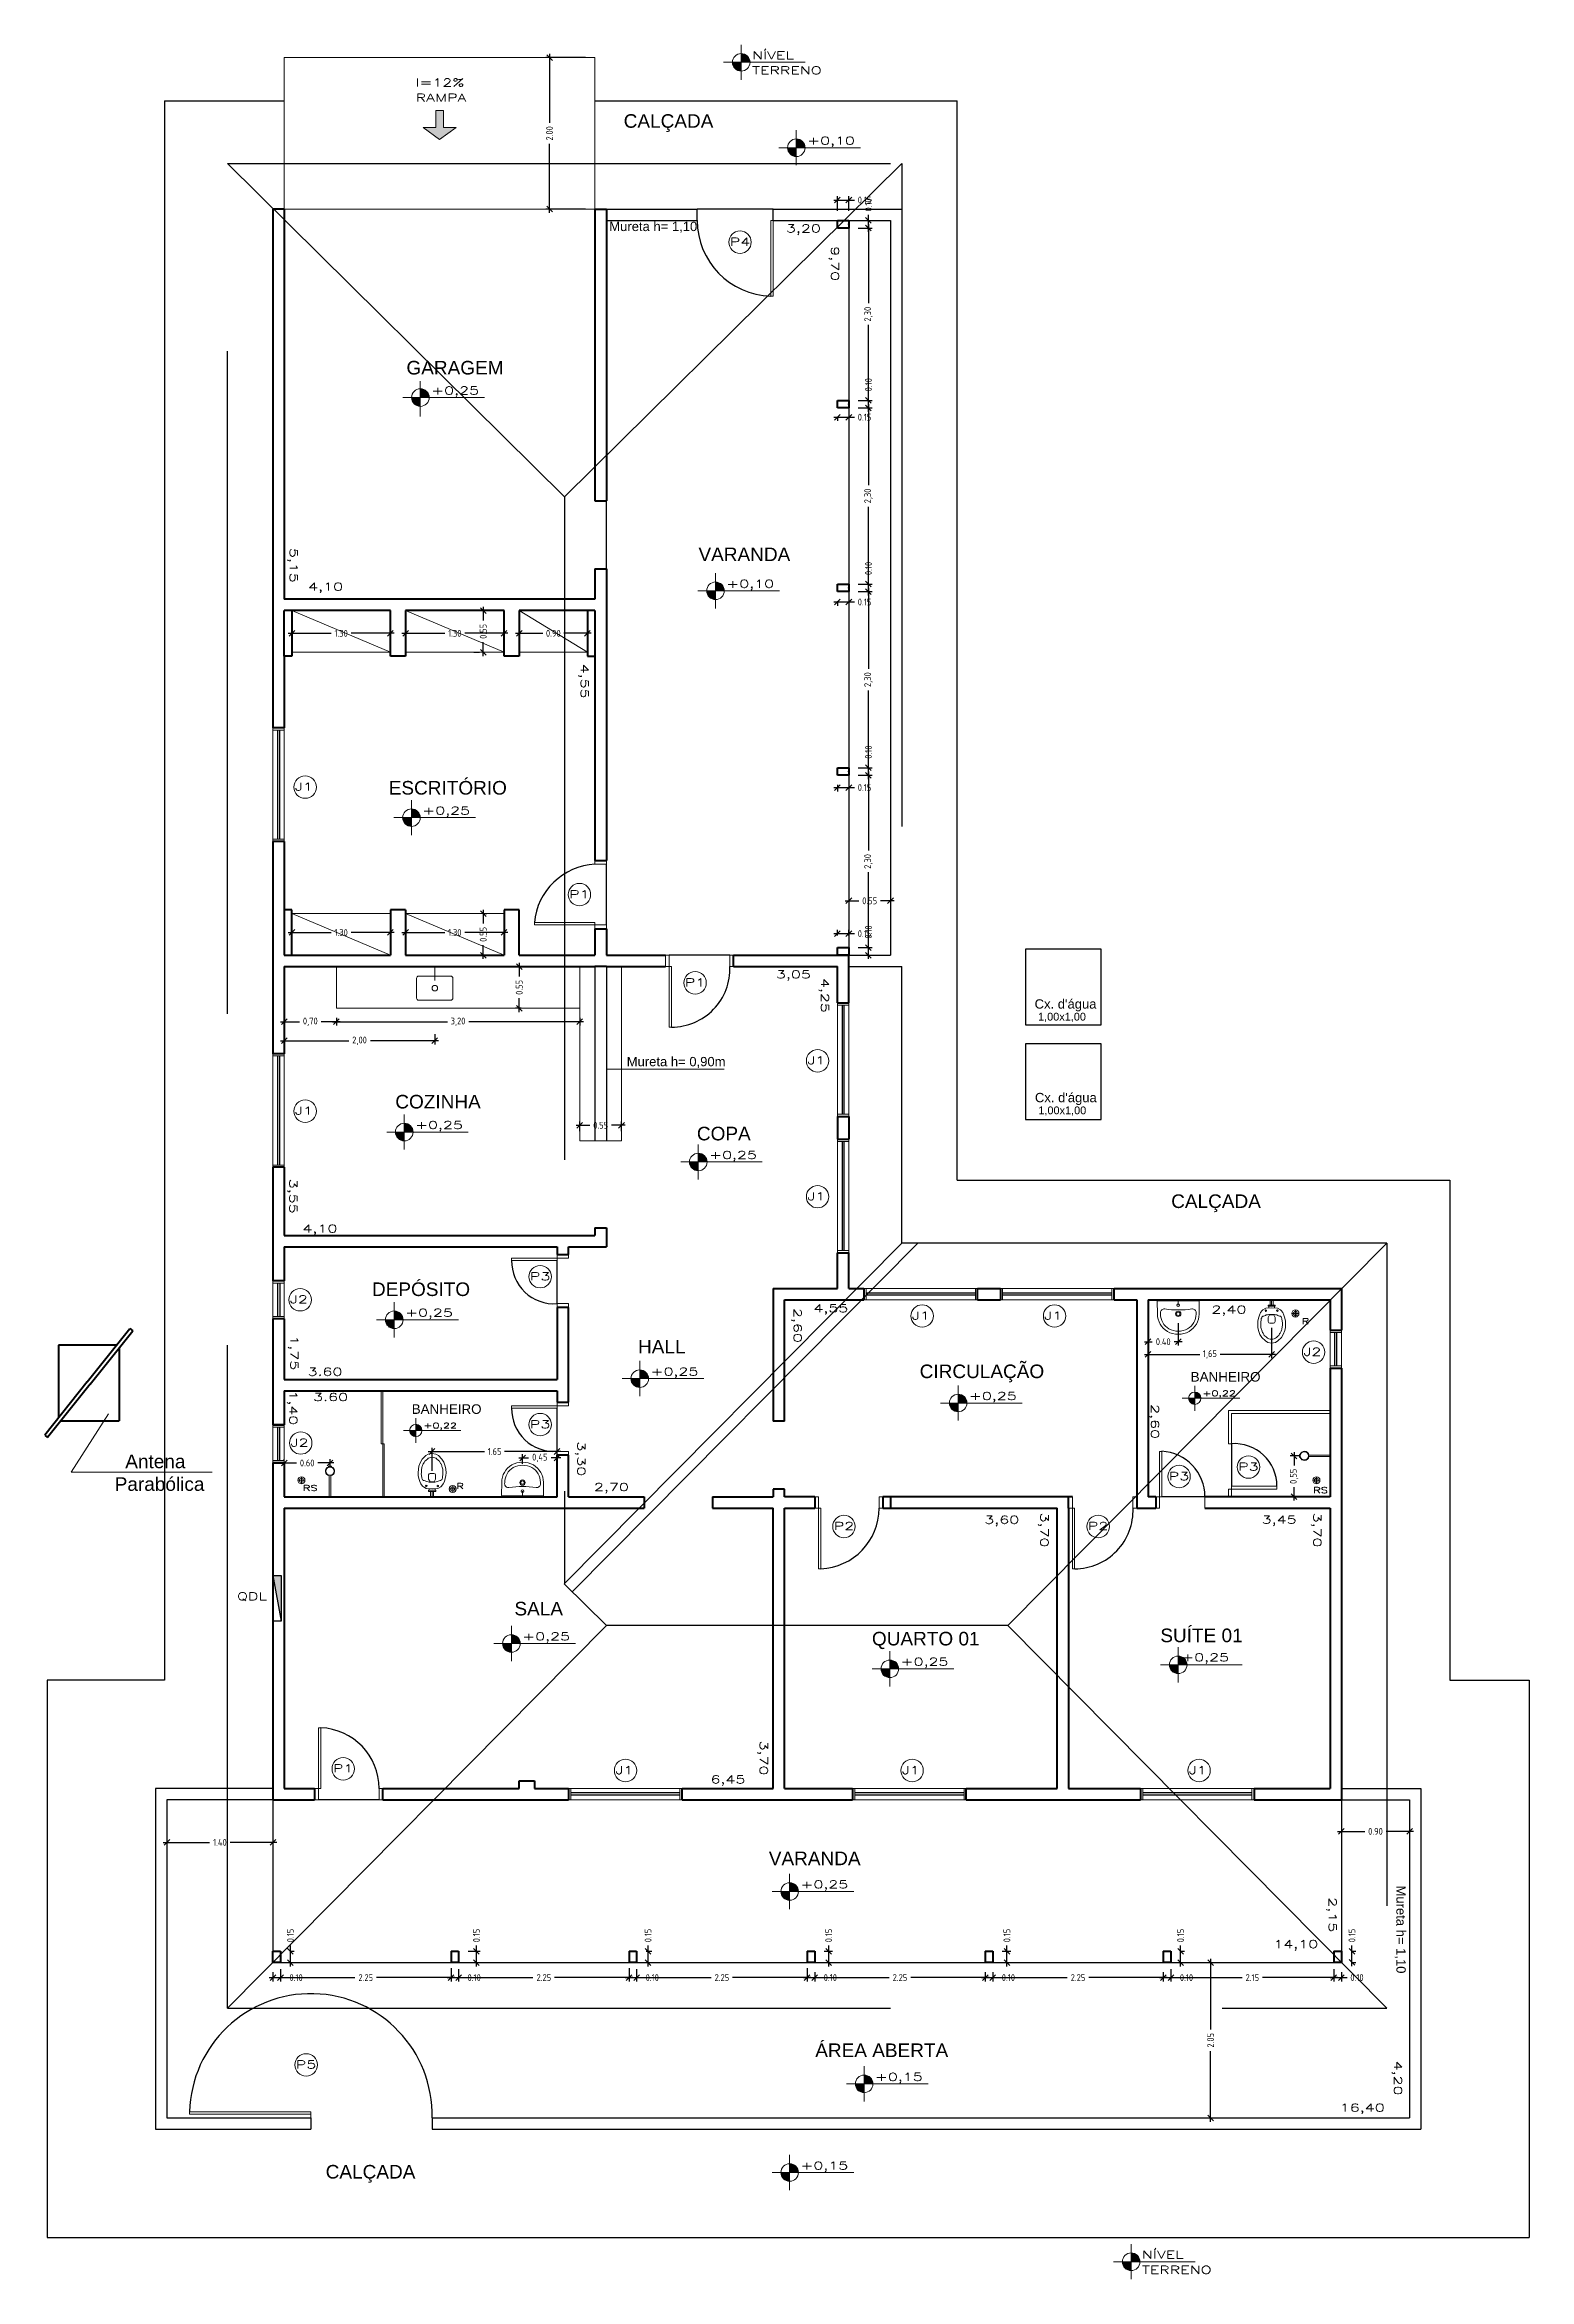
# Model space of a CAD drawing. Extents: x 200.4 to 267.3, y 143.9 to 174.2.
# Drawn here: x 200.44 to 220.03, y 143.9 to 173.4 of the extents above; entities that cross this region are included whole.
import ezdxf

# ---------------------------------------------------------------- set-up
doc = ezdxf.new("R2010")
doc.units = 0
doc.header["$LTSCALE"] = 35
doc.linetypes.add('HIDDEN', pattern=[0.375, 0.25, -0.125])
doc.layers.get('0').update_dxf_attribs({"linetype": 'CONTINUOUS'})
doc.layers.get('Defpoints').update_dxf_attribs({"linetype": 'CONTINUOUS', "lineweight": 5})
for name, color, linetype in [('01', 1, 'CONTINUOUS'), ('AF-Conexões_detalhe', 9, 'CONTINUOUS'), ('ALVENARIA', 6, 'CONTINUOUS'), ('ALVNARIA', 3, 'HIDDEN'), ('PENA3', 4, 'CONTINUOUS')]:
    doc.layers.add(name, color=color, linetype=linetype)
for name, color, linetype, lineweight in [('COTAS', 1, 'CONTINUOUS', 5), ('ESQUADRIAS', 2, 'CONTINUOUS', 18), ('MOBÍLIA', 1, 'CONTINUOUS', 9), ('PAREDE', 5, 'CONTINUOUS', 50), ('TEXTO', 2, 'CONTINUOUS', 13)]:
    doc.layers.add(name, color=color, linetype=linetype, lineweight=lineweight)
doc.styles.add('ARQ_COTAS_50', font='romans.shx', dxfattribs={"width": 1.5})
doc.styles.get("Standard").update_dxf_attribs({"font": 'ISOCP'})
doc.dimstyles.new('LAOUTP-50', dxfattribs={"dimscale": 0.5, "dimtxt": 0.18, "dimasz": 0.15, "dimexe": 0.1, "dimexo": 0.25, "dimgap": 0.09, "dimtad": 0, "dimzin": 0, "dimdsep": 46, "dimlunit": 6, "dimtxsty": 'Standard', "dimsah": 1, "dimcen": 0.15, "dimdle": 0.1, "dimclrd": 1, "dimclre": 1, "dimclrt": 2, "dimaunit": 1, "dimadec": 0, "dimazin": 0, "dimtfac": 1, "dimtmove": 0, "dimatfit": 3, "dimfxl": 1, "dimtolj": 1, "dimtzin": 0, "dimarcsym": 0})

msp = doc.modelspace()

# ---------------------------------------------------------------- texts
at = {"layer": 'TEXTO', "ltscale": 0.01, "attachment_point": 1}
for s, insert, char_height in [('{\\fArial|b0|i0|c0|p34;CALÇADA}', (208.078, 172.486), 0.17941), ('{\\fArial|b0|i0|c0|p34;Mureta h= 1,10}', (207.888, 171.066), 0.12302), ('{\\fArial|b0|i0|c0|p34;GARAGEM}', (205.211, 169.229), 0.17941), ('{\\fArial|b0|i0|c0|p34;VARANDA}', (209.065, 166.765), 0.17941), ('{\\fArial|b0|i0|c0|p34;ESCRITÓRIO}', (204.977, 163.683), 0.17941), ("{\\fArial|b0|i0|c0|p34;Cx. d'água}", (213.501, 160.801), 0.12302), ('{\\fArial|b0|i0|c0|p34;1,00x1,00}', (213.546, 160.623), 0.10306), ('{\\fArial|b0|i0|c0|p34;Mureta h= 0,90m}', (208.118, 160.04), 0.12302), ('{\\fArial|b0|i0|c0|p34;COZINHA}', (205.064, 159.539), 0.17941), ("{\\fArial|b0|i0|c0|p34;Cx. d'água}", (213.505, 159.565), 0.12302), ('{\\fArial|b0|i0|c0|p34;1,00x1,00}', (213.55, 159.386), 0.10306), ('{\\fArial|b0|i0|c0|p34;COPA}', (209.044, 159.118), 0.17941), ('{\\fArial|b0|i0|c0|p34;CALÇADA}', (215.303, 158.225), 0.17941), ('{\\fArial|b0|i0|c0|p34;DEPÓSITO}', (204.756, 157.063), 0.17941), ('{\\fArial|b0|i0|c0|p34;HALL}', (208.267, 156.305), 0.17941), ('{\\fArial|b0|i0|c0|p34;CIRCULAÇÃO}', (211.984, 155.979), 0.17941), ('{\\fArial|b0|i0|c0|p34;BANHEIRO}', (215.561, 155.88), 0.12624), ('{\\fArial|b0|i0|c0|p34;BANHEIRO}', (205.281, 155.454), 0.12624), ('{\\fArial|b0|i0|c0|p34;  Antena\\PParabólica}', (201.361, 154.79), 0.17941), ('{\\fArial|b0|i0|c0|p34;SALA}', (206.636, 152.846), 0.17941), ('{\\fArial|b0|i0|c0|p34;SUÍTE 01}', (215.16, 152.493), 0.17941), ('{\\fArial|b0|i0|c0|p34;QUARTO 01}', (211.354, 152.45), 0.17941), ('{\\fArial|b0|i0|c0|p34;VARANDA}', (209.993, 149.549), 0.17941), ('{\\fArial|b0|i0|c0|p34;ÁREA ABERTA}', (210.606, 147.016), 0.17941), ('{\\fArial|b0|i0|c0|p34;CALÇADA}', (204.145, 145.412), 0.17941)]:
    msp.add_mtext(s, dxfattribs=dict(at, insert=insert, char_height=char_height))
at = {"layer": 'TEXTO', "ltscale": 0.01, "insert": (218.398, 149.101), "char_height": 0.12302, "attachment_point": 1, "rotation": 270}
msp.add_mtext('{\\fArial|b0|i0|c0|p34;Mureta h= 1,10}', dxfattribs=at)
at = {"layer": 'TEXTO', "style": 'ARQ_COTAS_50', "width": 1.5}
for tag, p in [('NÍVEL', (209.772, 173.213)), ('I=12%', (205.33, 172.853)), ('TERRENO', (209.772, 173.013)), ('RAMPA', (205.333, 172.654)), ('+0,10', (210.499, 172.085)), ('3,20', (210.22, 170.926)), ('+0,25', (205.538, 168.787)), ('4,10', (203.914, 166.198)), ('+0,10', (209.432, 166.235)), ('+0,25', (205.42, 163.241)), ('3,05', (210.088, 161.078)), ('+0,25', (209.205, 158.695)), ('4,10', (203.839, 157.723)), ('+0,25', (205.193, 156.612)), ('4,55', (210.582, 156.671)), ('2,40', (215.835, 156.654)), ('3.60', (203.906, 155.832)), ('+0,25', (208.433, 155.835)), ('3.60', (203.98, 155.498)), ('+0,25', (212.634, 155.513)), ('2,70', (207.686, 154.31)), ('3,60', (212.837, 153.878)), ('3,45', (216.497, 153.88)), ('QDL', (202.975, 152.868)), ('+0,25', (211.733, 152.004)), ('+0,25', (215.436, 152.062)), ('6,45', (209.224, 150.45)), ('+0,25', (210.411, 149.064)), ('14,10', (216.652, 148.276)), ('+0,15', (211.394, 146.524)), ('16,40', (217.529, 146.117)), ('+0,15', (210.41, 145.353)), ('NÍVEL', (214.917, 144.176)), ('TERRENO', (214.917, 143.976))]:
    msp.add_attdef(tag, p, 'NÍVEL', height=0.1022, dxfattribs=at)
for tag, p, height, rotation in [('P4', (209.478, 170.75), 0.1022, 360), ('9,70', (210.817, 170.742), 0.1022, 270), ('5,15', (203.673, 166.76), 0.1022, 270), ('4,55', (207.512, 165.232), 0.1022, 270), ('J1', (203.74, 163.556), 0.1022, 360), ('P1', (207.359, 162.137), 0.1022, 360), ('P1', (208.885, 160.972), 0.1022, 360), ('4,25', (210.683, 161.083), 0.1022, 270), ('J1', (210.502, 159.943), 0.1022, 360), ('J1', (203.74, 159.278), 0.1022, 360), ('+0,25', (205.325, 159.09), 0.1022, 360), ('3,55', (203.668, 158.432), 0.1022, 270), ('J1', (210.502, 158.149), 0.1022, 360), ('P3', (206.841, 157.092), 0.1022, 360), ('J2', (203.673, 156.788), 0.1022, 360), ('2,60', (210.323, 156.725), 0.1022, 270), ('J1', (211.882, 156.573), 0.1022, 360), ('J1', (213.629, 156.573), 0.1022, 360), ('R', (217.026, 156.514), 0.0749, 360), ('1,75', (203.681, 156.364), 0.1022, 270), ('J2', (217.048, 156.096), 0.1022, 360), ('1,40', (203.666, 155.637), 0.1022, 270), ('+0,22', (215.714, 155.563), 0.0719, 360), ('+0,22', (205.434, 155.137), 0.0719, 360), ('P3', (206.841, 155.14), 0.1022, 360), ('2,60', (215.038, 155.456), 0.1022, 270), ('J2', (203.682, 154.897), 0.1022, 360), ('3,30', (207.467, 154.965), 0.1022, 270), ('P3', (216.188, 154.579), 0.1022, 360), ('RS', (203.843, 154.311), 0.0749, 360), ('R', (205.868, 154.336), 0.0749, 360), ('P3', (215.272, 154.454), 0.1022, 360), ('RS', (217.176, 154.283), 0.0749, 360), ('3,70', (213.58, 154.024), 0.1022, 270), ('3,70', (217.18, 154.024), 0.1022, 270), ('P2', (210.85, 153.795), 0.1022, 360), ('P2', (214.204, 153.795), 0.1022, 360), ('+0,25', (206.739, 152.338), 0.1022, 360), ('3,70', (209.876, 151.014), 0.1022, 270), ('P1', (204.242, 150.596), 0.1022, 360), ('J1', (207.968, 150.573), 0.1022, 360), ('J1', (211.749, 150.573), 0.1022, 360), ('J1', (215.536, 150.573), 0.1022, 360), ('2,15', (217.382, 148.945), 0.1022, 270), ('P5', (203.752, 146.687), 0.1022, 360), ('4,20', (218.245, 146.789), 0.1022, 270)]:
    msp.add_attdef(tag, p, 'NÍVEL', height=height, rotation=rotation, dxfattribs=at)

# ---------------------------------------------------------------- blocks, each defined once
blk = doc.blocks.new('_Oblique')
at = {"layer": 'COTAS', "color": 0, "lineweight": -2}
blk.add_line((-0.5, -0.5), (0.5, 0.5), dxfattribs=at)
blk = doc.blocks.new('*D148')
at = {"color": 1, "linetype": 'ByBlock'}
for p, q in [((205.549, 154.575), (205.549, 154.881)), ((207.199, 154.575), (207.199, 154.881)), ((205.499, 154.831), (206.242, 154.831)), ((207.249, 154.831), (206.506, 154.831))]:
    blk.add_line(p, q, dxfattribs=at)
at = {"layer": 'Defpoints', "color": 0, "linetype": 'ByBlock'}
for p in [(205.549, 154.831), (205.549, 154.45), (207.199, 154.45)]:
    blk.add_point(p, dxfattribs=at)
at = {"color": 1, "linetype": 'ByBlock', "xscale": 0.075, "yscale": 0.075, "zscale": 0.075, "rotation": 180}
blk.add_blockref('_Oblique', (205.549, 154.831), dxfattribs=at)
at = {"color": 1, "linetype": 'ByBlock', "xscale": 0.075, "yscale": 0.075, "zscale": 0.075}
blk.add_blockref('_Oblique', (207.199, 154.831), dxfattribs=at)
at = {"color": 2, "linetype": 'ByBlock', "insert": (206.374, 154.831), "char_height": 0.09, "attachment_point": 5}
blk.add_mtext('\\A1;1.65', dxfattribs=at)
blk = doc.blocks.new('*D149')
at = {"color": 1, "linetype": 'ByBlock'}
for p, q in [((206.693, 154.746), (206.823, 154.746)), ((206.743, 154.669), (206.743, 154.796)), ((207.249, 154.746), (207.119, 154.746)), ((207.199, 154.669), (207.199, 154.796))]:
    blk.add_line(p, q, dxfattribs=at)
at = {"layer": 'Defpoints', "color": 0, "linetype": 'ByBlock'}
for p in [(207.199, 154.746), (206.743, 154.544), (207.199, 154.544)]:
    blk.add_point(p, dxfattribs=at)
at = {"color": 1, "linetype": 'ByBlock', "xscale": 0.075, "yscale": 0.075, "zscale": 0.075, "rotation": 180}
blk.add_blockref('_Oblique', (206.743, 154.746), dxfattribs=at)
at = {"color": 1, "linetype": 'ByBlock', "xscale": 0.075, "yscale": 0.075, "zscale": 0.075}
blk.add_blockref('_Oblique', (207.199, 154.746), dxfattribs=at)
at = {"color": 2, "linetype": 'ByBlock', "insert": (206.971, 154.746), "char_height": 0.09, "attachment_point": 5}
blk.add_mtext('\\A1;0,45', dxfattribs=at)
blk = doc.blocks.new('*D150')
at = {"color": 1, "linetype": 'ByBlock'}
for p, q in [((203.549, 154.68), (203.761, 154.68)), ((203.599, 154.723), (203.599, 154.73)), ((204.253, 154.68), (204.041, 154.68)), ((204.203, 154.642), (204.203, 154.73))]:
    blk.add_line(p, q, dxfattribs=at)
at = {"layer": 'Defpoints', "color": 0, "linetype": 'ByBlock'}
for p in [(203.599, 154.68), (203.599, 154.598), (204.203, 154.517)]:
    blk.add_point(p, dxfattribs=at)
at = {"color": 1, "linetype": 'ByBlock', "xscale": 0.075, "yscale": 0.075, "zscale": 0.075, "rotation": 180}
blk.add_blockref('_Oblique', (203.599, 154.68), dxfattribs=at)
at = {"color": 1, "linetype": 'ByBlock', "xscale": 0.075, "yscale": 0.075, "zscale": 0.075}
blk.add_blockref('_Oblique', (204.203, 154.68), dxfattribs=at)
at = {"color": 2, "linetype": 'ByBlock', "insert": (203.901, 154.68), "char_height": 0.09, "attachment_point": 5}
blk.add_mtext('\\A1;0.60', dxfattribs=at)
blk = doc.blocks.new('*D151')
at = {"color": 1, "linetype": 'ByBlock'}
for p, q in [((215.396, 156.523), (215.396, 156.23)), ((214.949, 156.28), (215.054, 156.28)), ((214.999, 156.33), (214.999, 156.23)), ((215.446, 156.28), (215.342, 156.28))]:
    blk.add_line(p, q, dxfattribs=at)
at = {"layer": 'Defpoints', "color": 0, "linetype": 'ByBlock'}
for p in [(214.999, 156.455), (215.396, 156.648), (214.999, 156.28)]:
    blk.add_point(p, dxfattribs=at)
at = {"color": 1, "linetype": 'ByBlock', "xscale": 0.075, "yscale": 0.075, "zscale": 0.075, "rotation": 180}
blk.add_blockref('_Oblique', (214.999, 156.28), dxfattribs=at)
at = {"color": 1, "linetype": 'ByBlock', "xscale": 0.075, "yscale": 0.075, "zscale": 0.075}
blk.add_blockref('_Oblique', (215.396, 156.28), dxfattribs=at)
at = {"color": 2, "linetype": 'ByBlock', "insert": (215.198, 156.28), "char_height": 0.09, "attachment_point": 5}
blk.add_mtext('\\A1;0.40', dxfattribs=at)
blk = doc.blocks.new('*D152')
at = {"color": 1, "linetype": 'ByBlock'}
for p, q in [((216.629, 156.463), (216.629, 156.063)), ((214.949, 156.113), (215.679, 156.113)), ((214.999, 156.211), (214.999, 156.063)), ((216.679, 156.113), (215.949, 156.113))]:
    blk.add_line(p, q, dxfattribs=at)
at = {"layer": 'Defpoints', "color": 0, "linetype": 'ByBlock'}
for p in [(216.629, 156.588), (214.999, 156.336), (214.999, 156.113)]:
    blk.add_point(p, dxfattribs=at)
at = {"color": 1, "linetype": 'ByBlock', "xscale": 0.075, "yscale": 0.075, "zscale": 0.075, "rotation": 180}
blk.add_blockref('_Oblique', (214.999, 156.113), dxfattribs=at)
at = {"color": 1, "linetype": 'ByBlock', "xscale": 0.075, "yscale": 0.075, "zscale": 0.075}
blk.add_blockref('_Oblique', (216.629, 156.113), dxfattribs=at)
at = {"color": 2, "linetype": 'ByBlock', "insert": (215.814, 156.113), "char_height": 0.09, "attachment_point": 5}
blk.add_mtext('\\A1;1,65', dxfattribs=at)
blk = doc.blocks.new('*D153')
at = {"color": 1, "linetype": 'ByBlock'}
for p, q in [((216.99, 154.773), (216.875, 154.773)), ((216.925, 154.823), (216.925, 154.647)), ((216.925, 154.183), (216.925, 154.36)), ((216.875, 154.233), (216.875, 154.233))]:
    blk.add_line(p, q, dxfattribs=at)
at = {"layer": 'Defpoints', "color": 0, "linetype": 'ByBlock'}
for p in [(217.115, 154.773), (216.925, 154.233), (217, 154.233)]:
    blk.add_point(p, dxfattribs=at)
at = {"color": 1, "linetype": 'ByBlock', "xscale": 0.075, "yscale": 0.075, "zscale": 0.075}
for p, rotation in [((216.925, 154.773), 90), ((216.925, 154.233), 270)]:
    blk.add_blockref('_Oblique', p, dxfattribs=dict(at, rotation=rotation))
at = {"color": 2, "linetype": 'ByBlock', "insert": (216.925, 154.503), "char_height": 0.09, "attachment_point": 5, "rotation": 90}
blk.add_mtext('\\A1;0,55', dxfattribs=at)
blk = doc.blocks.new('*D154')
at = {"color": 1, "linetype": 'ByBlock'}
for p, q in [((202.049, 150.108), (202.049, 149.621)), ((203.449, 150.108), (203.449, 149.621)), ((201.999, 149.671), (202.614, 149.671)), ((203.499, 149.671), (202.884, 149.671))]:
    blk.add_line(p, q, dxfattribs=at)
at = {"layer": 'Defpoints', "color": 0, "linetype": 'ByBlock'}
for p in [(202.049, 150.233), (203.449, 150.233), (202.049, 149.671)]:
    blk.add_point(p, dxfattribs=at)
at = {"color": 1, "linetype": 'ByBlock', "xscale": 0.075, "yscale": 0.075, "zscale": 0.075, "rotation": 180}
blk.add_blockref('_Oblique', (202.049, 149.671), dxfattribs=at)
at = {"color": 1, "linetype": 'ByBlock', "xscale": 0.075, "yscale": 0.075, "zscale": 0.075}
blk.add_blockref('_Oblique', (203.449, 149.671), dxfattribs=at)
at = {"color": 2, "linetype": 'ByBlock', "insert": (202.749, 149.671), "char_height": 0.09, "attachment_point": 5}
blk.add_mtext('\\A1;1.40', dxfattribs=at)
blk = doc.blocks.new('*D155')
at = {"color": 1, "linetype": 'ByBlock'}
for p, q in [((217.549, 150.108), (217.549, 149.766)), ((218.449, 150.108), (218.449, 149.766)), ((217.499, 149.816), (217.859, 149.816)), ((218.499, 149.816), (218.139, 149.816))]:
    blk.add_line(p, q, dxfattribs=at)
at = {"layer": 'Defpoints', "color": 0, "linetype": 'ByBlock'}
for p in [(217.549, 150.233), (218.449, 150.233), (218.449, 149.816)]:
    blk.add_point(p, dxfattribs=at)
at = {"color": 1, "linetype": 'ByBlock', "xscale": 0.075, "yscale": 0.075, "zscale": 0.075, "rotation": 180}
blk.add_blockref('_Oblique', (217.549, 149.816), dxfattribs=at)
at = {"color": 1, "linetype": 'ByBlock', "xscale": 0.075, "yscale": 0.075, "zscale": 0.075}
blk.add_blockref('_Oblique', (218.449, 149.816), dxfattribs=at)
at = {"color": 2, "linetype": 'ByBlock', "insert": (217.999, 149.816), "char_height": 0.09, "attachment_point": 5}
blk.add_mtext('\\A1;0.90', dxfattribs=at)
blk = doc.blocks.new('*D156')
at = {"color": 1, "linetype": 'ByBlock'}
for p, q in [((206.099, 165.933), (206.174, 165.933)), ((206.224, 165.983), (206.224, 165.8)), ((206.224, 165.333), (206.224, 165.517)), ((206.099, 165.383), (206.174, 165.383))]:
    blk.add_line(p, q, dxfattribs=at)
at = {"layer": 'Defpoints', "color": 0, "linetype": 'ByBlock'}
for p in [(206.224, 165.933), (206.224, 165.933), (206.224, 165.383)]:
    blk.add_point(p, dxfattribs=at)
at = {"color": 1, "linetype": 'ByBlock', "xscale": 0.075, "yscale": 0.075, "zscale": 0.075}
for p, rotation in [((206.224, 165.933), 90), ((206.224, 165.383), 270)]:
    blk.add_blockref('_Oblique', p, dxfattribs=dict(at, rotation=rotation))
at = {"color": 2, "linetype": 'ByBlock', "insert": (206.224, 165.658), "char_height": 0.09, "attachment_point": 5, "rotation": 90}
blk.add_mtext('\\A1;0.55', dxfattribs=at)
blk = doc.blocks.new('*D157')
at = {"color": 1, "linetype": 'ByBlock'}
for p, q in [((206.224, 161.983), (206.224, 161.8)), ((206.24, 161.933), (206.274, 161.933)), ((206.224, 161.333), (206.224, 161.517)), ((206.24, 161.383), (206.274, 161.383))]:
    blk.add_line(p, q, dxfattribs=at)
at = {"layer": 'Defpoints', "color": 0, "linetype": 'ByBlock'}
for p in [(206.115, 161.933), (206.224, 161.933), (206.115, 161.383)]:
    blk.add_point(p, dxfattribs=at)
at = {"color": 1, "linetype": 'ByBlock', "xscale": 0.075, "yscale": 0.075, "zscale": 0.075}
for p, rotation in [((206.224, 161.933), 90), ((206.224, 161.383), 270)]:
    blk.add_blockref('_Oblique', p, dxfattribs=dict(at, rotation=rotation))
at = {"color": 2, "linetype": 'ByBlock', "insert": (206.224, 161.658), "char_height": 0.09, "attachment_point": 5, "rotation": 90}
blk.add_mtext('\\A1;0.55', dxfattribs=at)
blk = doc.blocks.new('*D158')
at = {"color": 1, "linetype": 'ByBlock'}
for p, q in [((203.549, 160.504), (203.801, 160.504)), ((203.599, 160.558), (203.599, 160.454)), ((204.336, 160.504), (204.084, 160.504)), ((204.286, 160.558), (204.286, 160.454))]:
    blk.add_line(p, q, dxfattribs=at)
at = {"layer": 'Defpoints', "color": 0, "linetype": 'ByBlock'}
for p in [(203.599, 160.683), (203.599, 160.504), (204.286, 160.683)]:
    blk.add_point(p, dxfattribs=at)
at = {"color": 1, "linetype": 'ByBlock', "xscale": 0.075, "yscale": 0.075, "zscale": 0.075, "rotation": 180}
blk.add_blockref('_Oblique', (203.599, 160.504), dxfattribs=at)
at = {"color": 1, "linetype": 'ByBlock', "xscale": 0.075, "yscale": 0.075, "zscale": 0.075}
blk.add_blockref('_Oblique', (204.286, 160.504), dxfattribs=at)
at = {"color": 2, "linetype": 'ByBlock', "insert": (203.942, 160.504), "char_height": 0.09, "attachment_point": 5}
blk.add_mtext('\\A1;0,70', dxfattribs=at)
blk = doc.blocks.new('*D159')
at = {"color": 1, "linetype": 'ByBlock'}
for p, q in [((204.236, 160.504), (205.751, 160.504)), ((204.286, 160.558), (204.286, 160.454)), ((207.549, 160.504), (206.034, 160.504)), ((207.499, 160.558), (207.499, 160.454))]:
    blk.add_line(p, q, dxfattribs=at)
at = {"layer": 'Defpoints', "color": 0, "linetype": 'ByBlock'}
for p in [(204.286, 160.683), (207.499, 160.683), (207.499, 160.504)]:
    blk.add_point(p, dxfattribs=at)
at = {"color": 1, "linetype": 'ByBlock', "xscale": 0.075, "yscale": 0.075, "zscale": 0.075, "rotation": 180}
blk.add_blockref('_Oblique', (204.286, 160.504), dxfattribs=at)
at = {"color": 1, "linetype": 'ByBlock', "xscale": 0.075, "yscale": 0.075, "zscale": 0.075}
blk.add_blockref('_Oblique', (207.499, 160.504), dxfattribs=at)
at = {"color": 2, "linetype": 'ByBlock', "insert": (205.892, 160.504), "char_height": 0.09, "attachment_point": 5}
blk.add_mtext('\\A1;3,20', dxfattribs=at)
blk = doc.blocks.new('*D160')
at = {"color": 1, "linetype": 'ByBlock'}
for p, q in [((203.549, 160.253), (204.449, 160.253)), ((203.599, 160.316), (203.599, 160.203)), ((205.635, 160.253), (204.735, 160.253)), ((205.585, 160.341), (205.585, 160.203))]:
    blk.add_line(p, q, dxfattribs=at)
at = {"layer": 'Defpoints', "color": 0, "linetype": 'ByBlock'}
for p in [(203.599, 160.441), (205.585, 160.466), (205.585, 160.253)]:
    blk.add_point(p, dxfattribs=at)
at = {"color": 1, "linetype": 'ByBlock', "xscale": 0.075, "yscale": 0.075, "zscale": 0.075, "rotation": 180}
blk.add_blockref('_Oblique', (203.599, 160.253), dxfattribs=at)
at = {"color": 1, "linetype": 'ByBlock', "xscale": 0.075, "yscale": 0.075, "zscale": 0.075}
blk.add_blockref('_Oblique', (205.585, 160.253), dxfattribs=at)
at = {"color": 2, "linetype": 'ByBlock', "insert": (204.592, 160.253), "char_height": 0.09, "attachment_point": 5}
blk.add_mtext('\\A1;2,00', dxfattribs=at)
blk = doc.blocks.new('*D161')
at = {"color": 1, "linetype": 'ByBlock'}
for p, q in [((210.899, 171.208), (210.899, 171.403)), ((211.049, 171.208), (211.049, 171.403)), ((210.849, 171.353), (211.049, 171.353)), ((211.049, 171.353), (211.124, 171.353))]:
    blk.add_line(p, q, dxfattribs=at)
at = {"layer": 'Defpoints', "color": 0, "linetype": 'ByBlock'}
for p in [(211.049, 171.353), (210.899, 171.083), (211.049, 171.083)]:
    blk.add_point(p, dxfattribs=at)
at = {"color": 1, "linetype": 'ByBlock', "xscale": 0.075, "yscale": 0.075, "zscale": 0.075, "rotation": 180}
blk.add_blockref('_Oblique', (210.899, 171.353), dxfattribs=at)
at = {"color": 1, "linetype": 'ByBlock', "xscale": 0.075, "yscale": 0.075, "zscale": 0.075}
blk.add_blockref('_Oblique', (211.049, 171.353), dxfattribs=at)
at = {"color": 2, "linetype": 'ByBlock', "insert": (211.256, 171.353), "char_height": 0.09, "attachment_point": 5}
blk.add_mtext('\\A1;0.15', dxfattribs=at)
blk = doc.blocks.new('*D162')
at = {"color": 1, "linetype": 'ByBlock'}
for p, q in [((210.849, 168.486), (211.049, 168.486)), ((210.899, 168.483), (210.899, 168.436)), ((211.049, 168.486), (211.124, 168.486)), ((211.049, 168.483), (211.049, 168.436))]:
    blk.add_line(p, q, dxfattribs=at)
at = {"layer": 'Defpoints', "color": 0, "linetype": 'ByBlock'}
for p in [(210.899, 168.608), (211.049, 168.608), (211.049, 168.486)]:
    blk.add_point(p, dxfattribs=at)
at = {"color": 1, "linetype": 'ByBlock', "xscale": 0.075, "yscale": 0.075, "zscale": 0.075, "rotation": 180}
blk.add_blockref('_Oblique', (210.899, 168.486), dxfattribs=at)
at = {"color": 1, "linetype": 'ByBlock', "xscale": 0.075, "yscale": 0.075, "zscale": 0.075}
blk.add_blockref('_Oblique', (211.049, 168.486), dxfattribs=at)
at = {"color": 2, "linetype": 'ByBlock', "insert": (211.256, 168.486), "char_height": 0.09, "attachment_point": 5}
blk.add_mtext('\\A1;0.15', dxfattribs=at)
blk = doc.blocks.new('*D163')
at = {"color": 1, "linetype": 'ByBlock'}
for p, q in [((211.183, 170.983), (211.258, 170.983)), ((211.308, 171.033), (211.308, 169.989)), ((211.308, 168.658), (211.308, 169.703)), ((211.183, 168.708), (211.258, 168.708))]:
    blk.add_line(p, q, dxfattribs=at)
at = {"layer": 'Defpoints', "color": 0, "linetype": 'ByBlock'}
for p in [(211.308, 170.983), (211.308, 168.708), (211.308, 168.708)]:
    blk.add_point(p, dxfattribs=at)
at = {"color": 1, "linetype": 'ByBlock', "xscale": 0.075, "yscale": 0.075, "zscale": 0.075}
for p, rotation in [((211.308, 170.983), 90), ((211.308, 168.708), 270)]:
    blk.add_blockref('_Oblique', p, dxfattribs=dict(at, rotation=rotation))
at = {"color": 2, "linetype": 'ByBlock', "insert": (211.308, 169.846), "char_height": 0.09, "attachment_point": 5, "rotation": 90}
blk.add_mtext('\\A1;2,30', dxfattribs=at)
blk = doc.blocks.new('*D164')
at = {"color": 1, "linetype": 'ByBlock'}
for p, q in [((211.308, 168.708), (211.308, 168.783)), ((211.174, 168.708), (211.358, 168.708)), ((211.174, 168.608), (211.358, 168.608)), ((211.308, 168.558), (211.308, 168.708))]:
    blk.add_line(p, q, dxfattribs=at)
at = {"layer": 'Defpoints', "color": 0, "linetype": 'ByBlock'}
for p in [(211.049, 168.708), (211.049, 168.608), (211.308, 168.708)]:
    blk.add_point(p, dxfattribs=at)
at = {"color": 1, "linetype": 'ByBlock', "xscale": 0.075, "yscale": 0.075, "zscale": 0.075}
for p, rotation in [((211.308, 168.708), 90), ((211.308, 168.608), 270)]:
    blk.add_blockref('_Oblique', p, dxfattribs=dict(at, rotation=rotation))
at = {"color": 2, "linetype": 'ByBlock', "insert": (211.308, 168.914), "char_height": 0.09, "attachment_point": 5, "rotation": 90}
blk.add_mtext('\\A1;0.10', dxfattribs=at)
blk = doc.blocks.new('*D165')
at = {"color": 1, "linetype": 'ByBlock'}
for p, q in [((211.308, 171.083), (211.308, 171.158)), ((211.174, 171.083), (211.358, 171.083)), ((211.174, 170.983), (211.358, 170.983)), ((211.308, 170.933), (211.308, 171.083))]:
    blk.add_line(p, q, dxfattribs=at)
at = {"layer": 'Defpoints', "color": 0, "linetype": 'ByBlock'}
for p in [(211.049, 171.083), (211.049, 170.983), (211.308, 171.083)]:
    blk.add_point(p, dxfattribs=at)
at = {"color": 1, "linetype": 'ByBlock', "xscale": 0.075, "yscale": 0.075, "zscale": 0.075}
for p, rotation in [((211.308, 171.083), 90), ((211.308, 170.983), 270)]:
    blk.add_blockref('_Oblique', p, dxfattribs=dict(at, rotation=rotation))
at = {"color": 2, "linetype": 'ByBlock', "insert": (211.308, 171.289), "char_height": 0.09, "attachment_point": 5, "rotation": 90}
blk.add_mtext('\\A1;0.10', dxfattribs=at)
blk = doc.blocks.new('*D166')
at = {"color": 1, "linetype": 'ByBlock'}
for p, q in [((210.849, 166.046), (211.049, 166.046)), ((210.899, 166.058), (210.899, 165.996)), ((211.049, 166.058), (211.049, 165.996)), ((211.049, 166.046), (211.124, 166.046))]:
    blk.add_line(p, q, dxfattribs=at)
at = {"layer": 'Defpoints', "color": 0, "linetype": 'ByBlock'}
for p in [(210.899, 166.183), (211.049, 166.183), (211.049, 166.046)]:
    blk.add_point(p, dxfattribs=at)
at = {"color": 1, "linetype": 'ByBlock', "xscale": 0.075, "yscale": 0.075, "zscale": 0.075, "rotation": 180}
blk.add_blockref('_Oblique', (210.899, 166.046), dxfattribs=at)
at = {"color": 1, "linetype": 'ByBlock', "xscale": 0.075, "yscale": 0.075, "zscale": 0.075}
blk.add_blockref('_Oblique', (211.049, 166.046), dxfattribs=at)
at = {"color": 2, "linetype": 'ByBlock', "insert": (211.256, 166.046), "char_height": 0.09, "attachment_point": 5}
blk.add_mtext('\\A1;0.15', dxfattribs=at)
blk = doc.blocks.new('*D167')
at = {"color": 1, "linetype": 'ByBlock'}
for p, q in [((210.849, 163.596), (211.049, 163.596)), ((210.899, 163.633), (210.899, 163.546)), ((211.049, 163.633), (211.049, 163.546)), ((211.049, 163.596), (211.124, 163.596))]:
    blk.add_line(p, q, dxfattribs=at)
at = {"layer": 'Defpoints', "color": 0, "linetype": 'ByBlock'}
for p in [(210.899, 163.758), (211.049, 163.758), (211.049, 163.596)]:
    blk.add_point(p, dxfattribs=at)
at = {"color": 1, "linetype": 'ByBlock', "xscale": 0.075, "yscale": 0.075, "zscale": 0.075, "rotation": 180}
blk.add_blockref('_Oblique', (210.899, 163.596), dxfattribs=at)
at = {"color": 1, "linetype": 'ByBlock', "xscale": 0.075, "yscale": 0.075, "zscale": 0.075}
blk.add_blockref('_Oblique', (211.049, 163.596), dxfattribs=at)
at = {"color": 2, "linetype": 'ByBlock', "insert": (211.256, 163.596), "char_height": 0.09, "attachment_point": 5}
blk.add_mtext('\\A1;0.15', dxfattribs=at)
blk = doc.blocks.new('*D168')
at = {"color": 1, "linetype": 'ByBlock'}
for p, q in [((210.849, 161.668), (211.049, 161.668)), ((210.899, 161.643), (210.899, 161.718)), ((211.049, 161.643), (211.049, 161.718)), ((211.049, 161.668), (211.124, 161.668))]:
    blk.add_line(p, q, dxfattribs=at)
at = {"layer": 'Defpoints', "color": 0, "linetype": 'ByBlock'}
for p in [(211.049, 161.668), (210.899, 161.518), (211.049, 161.518)]:
    blk.add_point(p, dxfattribs=at)
at = {"color": 1, "linetype": 'ByBlock', "xscale": 0.075, "yscale": 0.075, "zscale": 0.075, "rotation": 180}
blk.add_blockref('_Oblique', (210.899, 161.668), dxfattribs=at)
at = {"color": 1, "linetype": 'ByBlock', "xscale": 0.075, "yscale": 0.075, "zscale": 0.075}
blk.add_blockref('_Oblique', (211.049, 161.668), dxfattribs=at)
at = {"color": 2, "linetype": 'ByBlock', "insert": (211.256, 161.668), "char_height": 0.09, "attachment_point": 5}
blk.add_mtext('\\A1;0.15', dxfattribs=at)
blk = doc.blocks.new('*D169')
at = {"color": 1, "linetype": 'ByBlock'}
for p, q in [((211.183, 166.183), (211.258, 166.183)), ((211.308, 166.233), (211.308, 165.164)), ((211.308, 163.808), (211.308, 164.878)), ((211.183, 163.858), (211.258, 163.858))]:
    blk.add_line(p, q, dxfattribs=at)
at = {"layer": 'Defpoints', "color": 0, "linetype": 'ByBlock'}
for p in [(211.308, 166.183), (211.308, 163.858), (211.308, 163.858)]:
    blk.add_point(p, dxfattribs=at)
at = {"color": 1, "linetype": 'ByBlock', "xscale": 0.075, "yscale": 0.075, "zscale": 0.075}
for p, rotation in [((211.308, 166.183), 90), ((211.308, 163.858), 270)]:
    blk.add_blockref('_Oblique', p, dxfattribs=dict(at, rotation=rotation))
at = {"color": 2, "linetype": 'ByBlock', "insert": (211.308, 165.021), "char_height": 0.09, "attachment_point": 5, "rotation": 90}
blk.add_mtext('\\A1;2,30', dxfattribs=at)
blk = doc.blocks.new('*D170')
at = {"color": 1, "linetype": 'ByBlock'}
for p, q in [((211.183, 163.758), (211.258, 163.758)), ((211.308, 163.808), (211.308, 162.764)), ((211.308, 161.433), (211.308, 162.478)), ((211.183, 161.483), (211.258, 161.483))]:
    blk.add_line(p, q, dxfattribs=at)
at = {"layer": 'Defpoints', "color": 0, "linetype": 'ByBlock'}
for p in [(211.308, 163.758), (211.308, 161.483), (211.308, 161.483)]:
    blk.add_point(p, dxfattribs=at)
at = {"color": 1, "linetype": 'ByBlock', "xscale": 0.075, "yscale": 0.075, "zscale": 0.075}
for p, rotation in [((211.308, 163.758), 90), ((211.308, 161.483), 270)]:
    blk.add_blockref('_Oblique', p, dxfattribs=dict(at, rotation=rotation))
at = {"color": 2, "linetype": 'ByBlock', "insert": (211.308, 162.621), "char_height": 0.09, "attachment_point": 5, "rotation": 90}
blk.add_mtext('\\A1;2,30', dxfattribs=at)
blk = doc.blocks.new('*D171')
at = {"color": 1, "linetype": 'ByBlock'}
for p, q in [((211.174, 163.858), (211.358, 163.858)), ((211.174, 163.758), (211.358, 163.758)), ((211.308, 163.858), (211.308, 163.933)), ((211.308, 163.708), (211.308, 163.858))]:
    blk.add_line(p, q, dxfattribs=at)
at = {"layer": 'Defpoints', "color": 0, "linetype": 'ByBlock'}
for p in [(211.049, 163.858), (211.049, 163.758), (211.308, 163.858)]:
    blk.add_point(p, dxfattribs=at)
at = {"color": 1, "linetype": 'ByBlock', "xscale": 0.075, "yscale": 0.075, "zscale": 0.075}
for p, rotation in [((211.308, 163.858), 90), ((211.308, 163.758), 270)]:
    blk.add_blockref('_Oblique', p, dxfattribs=dict(at, rotation=rotation))
at = {"color": 2, "linetype": 'ByBlock', "insert": (211.308, 164.064), "char_height": 0.09, "attachment_point": 5, "rotation": 90}
blk.add_mtext('\\A1;0.10', dxfattribs=at)
blk = doc.blocks.new('*D172')
at = {"color": 1, "linetype": 'ByBlock'}
for p, q in [((211.174, 161.483), (211.358, 161.483)), ((211.174, 161.383), (211.358, 161.383)), ((211.308, 161.483), (211.308, 161.558)), ((211.308, 161.333), (211.308, 161.483))]:
    blk.add_line(p, q, dxfattribs=at)
at = {"layer": 'Defpoints', "color": 0, "linetype": 'ByBlock'}
for p in [(211.049, 161.483), (211.049, 161.383), (211.308, 161.483)]:
    blk.add_point(p, dxfattribs=at)
at = {"color": 1, "linetype": 'ByBlock', "xscale": 0.075, "yscale": 0.075, "zscale": 0.075}
for p, rotation in [((211.308, 161.483), 90), ((211.308, 161.383), 270)]:
    blk.add_blockref('_Oblique', p, dxfattribs=dict(at, rotation=rotation))
at = {"color": 2, "linetype": 'ByBlock', "insert": (211.308, 161.689), "char_height": 0.09, "attachment_point": 5, "rotation": 90}
blk.add_mtext('\\A1;0.10', dxfattribs=at)
blk = doc.blocks.new('*D173')
at = {"color": 1, "linetype": 'ByBlock'}
for p, q in [((210.999, 162.101), (211.183, 162.101)), ((211.049, 162.226), (211.049, 162.151)), ((211.649, 162.101), (211.465, 162.101)), ((211.599, 162.226), (211.599, 162.151))]:
    blk.add_line(p, q, dxfattribs=at)
at = {"layer": 'Defpoints', "color": 0, "linetype": 'ByBlock'}
for p in [(211.049, 162.101), (211.599, 162.101), (211.599, 162.101)]:
    blk.add_point(p, dxfattribs=at)
at = {"color": 1, "linetype": 'ByBlock', "xscale": 0.075, "yscale": 0.075, "zscale": 0.075, "rotation": 180}
blk.add_blockref('_Oblique', (211.049, 162.101), dxfattribs=at)
at = {"color": 1, "linetype": 'ByBlock', "xscale": 0.075, "yscale": 0.075, "zscale": 0.075}
blk.add_blockref('_Oblique', (211.599, 162.101), dxfattribs=at)
at = {"color": 2, "linetype": 'ByBlock', "insert": (211.324, 162.101), "char_height": 0.09, "attachment_point": 5}
blk.add_mtext('\\A1;0.55', dxfattribs=at)
blk = doc.blocks.new('*D174')
at = {"color": 1, "linetype": 'ByBlock'}
for p, q in [((211.174, 166.283), (211.358, 166.283)), ((211.174, 166.183), (211.358, 166.183)), ((211.308, 166.283), (211.308, 166.358)), ((211.308, 166.133), (211.308, 166.283))]:
    blk.add_line(p, q, dxfattribs=at)
at = {"layer": 'Defpoints', "color": 0, "linetype": 'ByBlock'}
for p in [(211.049, 166.283), (211.049, 166.183), (211.308, 166.283)]:
    blk.add_point(p, dxfattribs=at)
at = {"color": 1, "linetype": 'ByBlock', "xscale": 0.075, "yscale": 0.075, "zscale": 0.075}
for p, rotation in [((211.308, 166.283), 90), ((211.308, 166.183), 270)]:
    blk.add_blockref('_Oblique', p, dxfattribs=dict(at, rotation=rotation))
at = {"color": 2, "linetype": 'ByBlock', "insert": (211.308, 166.489), "char_height": 0.09, "attachment_point": 5, "rotation": 90}
blk.add_mtext('\\A1;0.10', dxfattribs=at)
blk = doc.blocks.new('*D175')
at = {"color": 1, "linetype": 'ByBlock'}
for p, q in [((211.183, 168.608), (211.258, 168.608)), ((211.308, 168.658), (211.308, 167.589)), ((211.308, 166.233), (211.308, 167.303)), ((211.183, 166.283), (211.258, 166.283))]:
    blk.add_line(p, q, dxfattribs=at)
at = {"layer": 'Defpoints', "color": 0, "linetype": 'ByBlock'}
for p in [(211.308, 168.608), (211.308, 166.283), (211.308, 166.283)]:
    blk.add_point(p, dxfattribs=at)
at = {"color": 1, "linetype": 'ByBlock', "xscale": 0.075, "yscale": 0.075, "zscale": 0.075}
for p, rotation in [((211.308, 168.608), 90), ((211.308, 166.283), 270)]:
    blk.add_blockref('_Oblique', p, dxfattribs=dict(at, rotation=rotation))
at = {"color": 2, "linetype": 'ByBlock', "insert": (211.308, 167.446), "char_height": 0.09, "attachment_point": 5, "rotation": 90}
blk.add_mtext('\\A1;2,30', dxfattribs=at)
blk = doc.blocks.new('*D176')
at = {"color": 1, "linetype": 'ByBlock'}
for p, q in [((203.649, 165.633), (204.218, 165.633)), ((203.699, 165.758), (203.699, 165.683)), ((205.049, 165.633), (204.48, 165.633)), ((204.999, 165.758), (204.999, 165.683))]:
    blk.add_line(p, q, dxfattribs=at)
at = {"layer": 'Defpoints', "color": 0, "linetype": 'ByBlock'}
for p in [(203.699, 165.633), (204.999, 165.633), (204.999, 165.633)]:
    blk.add_point(p, dxfattribs=at)
at = {"color": 1, "linetype": 'ByBlock', "xscale": 0.075, "yscale": 0.075, "zscale": 0.075, "rotation": 180}
blk.add_blockref('_Oblique', (203.699, 165.633), dxfattribs=at)
at = {"color": 1, "linetype": 'ByBlock', "xscale": 0.075, "yscale": 0.075, "zscale": 0.075}
blk.add_blockref('_Oblique', (204.999, 165.633), dxfattribs=at)
at = {"color": 2, "linetype": 'ByBlock', "insert": (204.349, 165.633), "char_height": 0.09, "attachment_point": 5}
blk.add_mtext('\\A1;1.30', dxfattribs=at)
blk = doc.blocks.new('*D177')
at = {"color": 1, "linetype": 'ByBlock'}
for p, q in [((205.149, 165.633), (205.718, 165.633)), ((205.199, 165.758), (205.199, 165.683)), ((206.549, 165.633), (205.98, 165.633)), ((206.499, 165.758), (206.499, 165.683))]:
    blk.add_line(p, q, dxfattribs=at)
at = {"layer": 'Defpoints', "color": 0, "linetype": 'ByBlock'}
for p in [(205.199, 165.633), (206.499, 165.633), (206.499, 165.633)]:
    blk.add_point(p, dxfattribs=at)
at = {"color": 1, "linetype": 'ByBlock', "xscale": 0.075, "yscale": 0.075, "zscale": 0.075, "rotation": 180}
blk.add_blockref('_Oblique', (205.199, 165.633), dxfattribs=at)
at = {"color": 1, "linetype": 'ByBlock', "xscale": 0.075, "yscale": 0.075, "zscale": 0.075}
blk.add_blockref('_Oblique', (206.499, 165.633), dxfattribs=at)
at = {"color": 2, "linetype": 'ByBlock', "insert": (205.849, 165.633), "char_height": 0.09, "attachment_point": 5}
blk.add_mtext('\\A1;1.30', dxfattribs=at)
blk = doc.blocks.new('*D178')
at = {"color": 1, "linetype": 'ByBlock'}
for p, q in [((203.649, 161.683), (204.218, 161.683)), ((203.699, 161.808), (203.699, 161.733)), ((205.049, 161.683), (204.48, 161.683)), ((204.999, 161.808), (204.999, 161.733))]:
    blk.add_line(p, q, dxfattribs=at)
at = {"layer": 'Defpoints', "color": 0, "linetype": 'ByBlock'}
for p in [(203.699, 161.683), (204.999, 161.683), (204.999, 161.683)]:
    blk.add_point(p, dxfattribs=at)
at = {"color": 1, "linetype": 'ByBlock', "xscale": 0.075, "yscale": 0.075, "zscale": 0.075, "rotation": 180}
blk.add_blockref('_Oblique', (203.699, 161.683), dxfattribs=at)
at = {"color": 1, "linetype": 'ByBlock', "xscale": 0.075, "yscale": 0.075, "zscale": 0.075}
blk.add_blockref('_Oblique', (204.999, 161.683), dxfattribs=at)
at = {"color": 2, "linetype": 'ByBlock', "insert": (204.349, 161.683), "char_height": 0.09, "attachment_point": 5}
blk.add_mtext('\\A1;1.30', dxfattribs=at)
blk = doc.blocks.new('*D179')
at = {"color": 1, "linetype": 'ByBlock'}
for p, q in [((205.149, 161.683), (205.718, 161.683)), ((205.199, 161.808), (205.199, 161.733)), ((206.549, 161.683), (205.98, 161.683)), ((206.499, 161.808), (206.499, 161.733))]:
    blk.add_line(p, q, dxfattribs=at)
at = {"layer": 'Defpoints', "color": 0, "linetype": 'ByBlock'}
for p in [(205.199, 161.683), (206.499, 161.683), (206.499, 161.683)]:
    blk.add_point(p, dxfattribs=at)
at = {"color": 1, "linetype": 'ByBlock', "xscale": 0.075, "yscale": 0.075, "zscale": 0.075, "rotation": 180}
blk.add_blockref('_Oblique', (205.199, 161.683), dxfattribs=at)
at = {"color": 1, "linetype": 'ByBlock', "xscale": 0.075, "yscale": 0.075, "zscale": 0.075}
blk.add_blockref('_Oblique', (206.499, 161.683), dxfattribs=at)
at = {"color": 2, "linetype": 'ByBlock', "insert": (205.849, 161.683), "char_height": 0.09, "attachment_point": 5}
blk.add_mtext('\\A1;1.30', dxfattribs=at)
blk = doc.blocks.new('*D180')
at = {"color": 1, "linetype": 'ByBlock'}
for p, q in [((206.724, 161.233), (206.649, 161.233)), ((206.699, 161.283), (206.699, 161.1)), ((206.699, 160.633), (206.699, 160.817)), ((206.724, 160.683), (206.649, 160.683))]:
    blk.add_line(p, q, dxfattribs=at)
at = {"layer": 'Defpoints', "color": 0, "linetype": 'ByBlock'}
for p in [(206.699, 161.233), (206.849, 161.233), (206.849, 160.683)]:
    blk.add_point(p, dxfattribs=at)
at = {"color": 1, "linetype": 'ByBlock', "xscale": 0.075, "yscale": 0.075, "zscale": 0.075}
for p, rotation in [((206.699, 161.233), 90), ((206.699, 160.683), 270)]:
    blk.add_blockref('_Oblique', p, dxfattribs=dict(at, rotation=rotation))
at = {"color": 2, "linetype": 'ByBlock', "insert": (206.699, 160.958), "char_height": 0.09, "attachment_point": 5, "rotation": 90}
blk.add_mtext('\\A1;0.55', dxfattribs=at)
blk = doc.blocks.new('*D181')
at = {"color": 1, "linetype": 'ByBlock'}
for p, q in [((206.649, 165.633), (207.009, 165.633)), ((206.699, 165.758), (206.699, 165.683)), ((207.649, 165.633), (207.289, 165.633)), ((207.599, 165.758), (207.599, 165.683))]:
    blk.add_line(p, q, dxfattribs=at)
at = {"layer": 'Defpoints', "color": 0, "linetype": 'ByBlock'}
for p in [(206.699, 165.633), (207.599, 165.633), (207.599, 165.633)]:
    blk.add_point(p, dxfattribs=at)
at = {"color": 1, "linetype": 'ByBlock', "xscale": 0.075, "yscale": 0.075, "zscale": 0.075, "rotation": 180}
blk.add_blockref('_Oblique', (206.699, 165.633), dxfattribs=at)
at = {"color": 1, "linetype": 'ByBlock', "xscale": 0.075, "yscale": 0.075, "zscale": 0.075}
blk.add_blockref('_Oblique', (207.599, 165.633), dxfattribs=at)
at = {"color": 2, "linetype": 'ByBlock', "insert": (207.149, 165.633), "char_height": 0.09, "attachment_point": 5}
blk.add_mtext('\\A1;0.90', dxfattribs=at)
blk = doc.blocks.new('*D182')
at = {"color": 1, "linetype": 'ByBlock'}
for p, q in [((207.574, 173.233), (207.049, 173.233)), ((207.099, 173.283), (207.099, 172.374)), ((207.099, 171.183), (207.099, 172.093)), ((207.574, 171.233), (207.049, 171.233))]:
    blk.add_line(p, q, dxfattribs=at)
at = {"layer": 'Defpoints', "color": 0, "linetype": 'ByBlock'}
for p in [(207.699, 173.233), (207.099, 171.233), (207.699, 171.233)]:
    blk.add_point(p, dxfattribs=at)
at = {"color": 1, "linetype": 'ByBlock', "xscale": 0.075, "yscale": 0.075, "zscale": 0.075}
for p, rotation in [((207.099, 173.233), 90), ((207.099, 171.233), 270)]:
    blk.add_blockref('_Oblique', p, dxfattribs=dict(at, rotation=rotation))
at = {"color": 2, "linetype": 'ByBlock', "insert": (207.099, 172.233), "char_height": 0.09, "attachment_point": 5, "rotation": 90}
blk.add_mtext('\\A1;2.00', dxfattribs=at)
blk = doc.blocks.new('*D183')
at = {"color": 1, "linetype": 'ByBlock'}
for p, q in [((207.449, 159.138), (207.633, 159.138)), ((207.499, 159.058), (207.499, 159.188)), ((208.099, 159.138), (207.915, 159.138)), ((208.049, 159.058), (208.049, 159.188))]:
    blk.add_line(p, q, dxfattribs=at)
at = {"layer": 'Defpoints', "color": 0, "linetype": 'ByBlock'}
for p in [(207.499, 159.138), (207.499, 158.933), (208.049, 158.933)]:
    blk.add_point(p, dxfattribs=at)
at = {"color": 1, "linetype": 'ByBlock', "xscale": 0.075, "yscale": 0.075, "zscale": 0.075, "rotation": 180}
blk.add_blockref('_Oblique', (207.499, 159.138), dxfattribs=at)
at = {"color": 1, "linetype": 'ByBlock', "xscale": 0.075, "yscale": 0.075, "zscale": 0.075}
blk.add_blockref('_Oblique', (208.049, 159.138), dxfattribs=at)
at = {"color": 2, "linetype": 'ByBlock', "insert": (207.774, 159.138), "char_height": 0.09, "attachment_point": 5}
blk.add_mtext('\\A1;0.55', dxfattribs=at)
blk = doc.blocks.new('*D184')
at = {"color": 1, "linetype": 'ByBlock'}
for p, q in [((215.823, 148.133), (215.823, 147.201)), ((215.698, 148.083), (215.773, 148.083)), ((215.823, 145.983), (215.823, 146.916)), ((215.698, 146.033), (215.773, 146.033))]:
    blk.add_line(p, q, dxfattribs=at)
at = {"layer": 'Defpoints', "color": 0, "linetype": 'ByBlock'}
for p in [(215.823, 148.083), (215.823, 146.033), (215.823, 146.033)]:
    blk.add_point(p, dxfattribs=at)
at = {"color": 1, "linetype": 'ByBlock', "xscale": 0.075, "yscale": 0.075, "zscale": 0.075}
for p, rotation in [((215.823, 148.083), 90), ((215.823, 146.033), 270)]:
    blk.add_blockref('_Oblique', p, dxfattribs=dict(at, rotation=rotation))
at = {"color": 2, "linetype": 'ByBlock', "insert": (215.823, 147.058), "char_height": 0.09, "attachment_point": 5, "rotation": 90}
blk.add_mtext('\\A1;2.05', dxfattribs=at)
blk = doc.blocks.new('*D185')
at = {"color": 1, "linetype": 'ByBlock'}
for p, q in [((217.399, 147.886), (217.549, 147.886)), ((217.449, 147.958), (217.449, 147.836)), ((217.549, 147.958), (217.549, 147.836)), ((217.549, 147.886), (217.624, 147.886))]:
    blk.add_line(p, q, dxfattribs=at)
at = {"layer": 'Defpoints', "color": 0, "linetype": 'ByBlock'}
for p in [(217.449, 148.083), (217.549, 148.083), (217.549, 147.886)]:
    blk.add_point(p, dxfattribs=at)
at = {"color": 1, "linetype": 'ByBlock', "xscale": 0.075, "yscale": 0.075, "zscale": 0.075, "rotation": 180}
blk.add_blockref('_Oblique', (217.449, 147.886), dxfattribs=at)
at = {"color": 1, "linetype": 'ByBlock', "xscale": 0.075, "yscale": 0.075, "zscale": 0.075}
blk.add_blockref('_Oblique', (217.549, 147.886), dxfattribs=at)
at = {"color": 2, "linetype": 'ByBlock', "insert": (217.755, 147.886), "char_height": 0.09, "attachment_point": 5}
blk.add_mtext('\\A1;0.10', dxfattribs=at)
blk = doc.blocks.new('*D186')
at = {"color": 1, "linetype": 'ByBlock'}
for p, q in [((217.677, 148.233), (217.739, 148.233)), ((217.689, 148.233), (217.689, 148.308)), ((217.689, 148.036), (217.689, 148.233)), ((217.677, 148.086), (217.739, 148.086))]:
    blk.add_line(p, q, dxfattribs=at)
at = {"layer": 'Defpoints', "color": 0, "linetype": 'ByBlock'}
for p in [(217.552, 148.233), (217.689, 148.233), (217.552, 148.086)]:
    blk.add_point(p, dxfattribs=at)
at = {"color": 1, "linetype": 'ByBlock', "xscale": 0.075, "yscale": 0.075, "zscale": 0.075}
for p, rotation in [((217.689, 148.233), 90), ((217.689, 148.086), 270)]:
    blk.add_blockref('_Oblique', p, dxfattribs=dict(at, rotation=rotation))
at = {"color": 2, "linetype": 'ByBlock', "insert": (217.689, 148.441), "char_height": 0.09, "attachment_point": 5, "rotation": 90}
blk.add_mtext('\\A1;0.15', dxfattribs=at)
blk = doc.blocks.new('*D187')
at = {"color": 1, "linetype": 'ByBlock'}
for p, q in [((215.149, 147.886), (215.299, 147.886)), ((215.199, 147.958), (215.199, 147.836)), ((215.299, 147.958), (215.299, 147.836)), ((215.299, 147.886), (215.374, 147.886))]:
    blk.add_line(p, q, dxfattribs=at)
at = {"layer": 'Defpoints', "color": 0, "linetype": 'ByBlock'}
for p in [(215.199, 148.083), (215.299, 148.083), (215.299, 147.886)]:
    blk.add_point(p, dxfattribs=at)
at = {"color": 1, "linetype": 'ByBlock', "xscale": 0.075, "yscale": 0.075, "zscale": 0.075, "rotation": 180}
blk.add_blockref('_Oblique', (215.199, 147.886), dxfattribs=at)
at = {"color": 1, "linetype": 'ByBlock', "xscale": 0.075, "yscale": 0.075, "zscale": 0.075}
blk.add_blockref('_Oblique', (215.299, 147.886), dxfattribs=at)
at = {"color": 2, "linetype": 'ByBlock', "insert": (215.505, 147.886), "char_height": 0.09, "attachment_point": 5}
blk.add_mtext('\\A1;0.10', dxfattribs=at)
blk = doc.blocks.new('*D188')
at = {"color": 1, "linetype": 'ByBlock'}
for p, q in [((212.899, 147.886), (213.931, 147.886)), ((212.949, 147.958), (212.949, 147.836)), ((215.249, 147.886), (214.216, 147.886)), ((215.199, 147.958), (215.199, 147.836))]:
    blk.add_line(p, q, dxfattribs=at)
at = {"layer": 'Defpoints', "color": 0, "linetype": 'ByBlock'}
for p in [(212.949, 148.083), (212.949, 147.886), (215.199, 148.083)]:
    blk.add_point(p, dxfattribs=at)
at = {"color": 1, "linetype": 'ByBlock', "xscale": 0.075, "yscale": 0.075, "zscale": 0.075, "rotation": 180}
blk.add_blockref('_Oblique', (212.949, 147.886), dxfattribs=at)
at = {"color": 1, "linetype": 'ByBlock', "xscale": 0.075, "yscale": 0.075, "zscale": 0.075}
blk.add_blockref('_Oblique', (215.199, 147.886), dxfattribs=at)
at = {"color": 2, "linetype": 'ByBlock', "insert": (214.074, 147.886), "char_height": 0.09, "attachment_point": 5}
blk.add_mtext('\\A1;2.25', dxfattribs=at)
blk = doc.blocks.new('*D189')
at = {"color": 1, "linetype": 'ByBlock'}
for p, q in [((212.799, 147.886), (212.949, 147.886)), ((212.849, 147.958), (212.849, 147.836)), ((212.949, 147.958), (212.949, 147.836)), ((212.949, 147.886), (213.024, 147.886))]:
    blk.add_line(p, q, dxfattribs=at)
at = {"layer": 'Defpoints', "color": 0, "linetype": 'ByBlock'}
for p in [(212.849, 148.083), (212.949, 148.083), (212.949, 147.886)]:
    blk.add_point(p, dxfattribs=at)
at = {"color": 1, "linetype": 'ByBlock', "xscale": 0.075, "yscale": 0.075, "zscale": 0.075, "rotation": 180}
blk.add_blockref('_Oblique', (212.849, 147.886), dxfattribs=at)
at = {"color": 1, "linetype": 'ByBlock', "xscale": 0.075, "yscale": 0.075, "zscale": 0.075}
blk.add_blockref('_Oblique', (212.949, 147.886), dxfattribs=at)
at = {"color": 2, "linetype": 'ByBlock', "insert": (213.155, 147.886), "char_height": 0.09, "attachment_point": 5}
blk.add_mtext('\\A1;0.10', dxfattribs=at)
blk = doc.blocks.new('*D190')
at = {"color": 1, "linetype": 'ByBlock'}
for p, q in [((213.074, 148.233), (213.185, 148.233)), ((213.135, 148.233), (213.135, 148.308)), ((213.135, 148.033), (213.135, 148.233)), ((213.074, 148.083), (213.185, 148.083))]:
    blk.add_line(p, q, dxfattribs=at)
at = {"layer": 'Defpoints', "color": 0, "linetype": 'ByBlock'}
for p in [(212.949, 148.233), (213.135, 148.233), (212.949, 148.083)]:
    blk.add_point(p, dxfattribs=at)
at = {"color": 1, "linetype": 'ByBlock', "xscale": 0.075, "yscale": 0.075, "zscale": 0.075}
for p, rotation in [((213.135, 148.233), 90), ((213.135, 148.083), 270)]:
    blk.add_blockref('_Oblique', p, dxfattribs=dict(at, rotation=rotation))
at = {"color": 2, "linetype": 'ByBlock', "insert": (213.135, 148.441), "char_height": 0.09, "attachment_point": 5, "rotation": 90}
blk.add_mtext('\\A1;0.15', dxfattribs=at)
blk = doc.blocks.new('*D191')
at = {"color": 1, "linetype": 'ByBlock'}
for p, q in [((210.724, 148.233), (210.833, 148.233)), ((210.783, 148.233), (210.783, 148.308)), ((210.783, 148.033), (210.783, 148.233)), ((210.724, 148.083), (210.833, 148.083))]:
    blk.add_line(p, q, dxfattribs=at)
at = {"layer": 'Defpoints', "color": 0, "linetype": 'ByBlock'}
for p in [(210.599, 148.233), (210.783, 148.233), (210.599, 148.083)]:
    blk.add_point(p, dxfattribs=at)
at = {"color": 1, "linetype": 'ByBlock', "xscale": 0.075, "yscale": 0.075, "zscale": 0.075}
for p, rotation in [((210.783, 148.233), 90), ((210.783, 148.083), 270)]:
    blk.add_blockref('_Oblique', p, dxfattribs=dict(at, rotation=rotation))
at = {"color": 2, "linetype": 'ByBlock', "insert": (210.783, 148.441), "char_height": 0.09, "attachment_point": 5, "rotation": 90}
blk.add_mtext('\\A1;0.15', dxfattribs=at)
blk = doc.blocks.new('*D192')
at = {"color": 1, "linetype": 'ByBlock'}
for p, q in [((210.449, 147.886), (210.599, 147.886)), ((210.499, 147.958), (210.499, 147.836)), ((210.599, 147.958), (210.599, 147.836)), ((210.599, 147.886), (210.674, 147.886))]:
    blk.add_line(p, q, dxfattribs=at)
at = {"layer": 'Defpoints', "color": 0, "linetype": 'ByBlock'}
for p in [(210.499, 148.083), (210.599, 148.083), (210.599, 147.886)]:
    blk.add_point(p, dxfattribs=at)
at = {"color": 1, "linetype": 'ByBlock', "xscale": 0.075, "yscale": 0.075, "zscale": 0.075, "rotation": 180}
blk.add_blockref('_Oblique', (210.499, 147.886), dxfattribs=at)
at = {"color": 1, "linetype": 'ByBlock', "xscale": 0.075, "yscale": 0.075, "zscale": 0.075}
blk.add_blockref('_Oblique', (210.599, 147.886), dxfattribs=at)
at = {"color": 2, "linetype": 'ByBlock', "insert": (210.805, 147.886), "char_height": 0.09, "attachment_point": 5}
blk.add_mtext('\\A1;0.10', dxfattribs=at)
blk = doc.blocks.new('*D193')
at = {"color": 1, "linetype": 'ByBlock'}
for p, q in [((208.199, 147.886), (209.231, 147.886)), ((208.249, 147.995), (208.249, 147.936)), ((210.549, 147.886), (209.516, 147.886)), ((210.499, 148.011), (210.499, 147.936))]:
    blk.add_line(p, q, dxfattribs=at)
at = {"layer": 'Defpoints', "color": 0, "linetype": 'ByBlock'}
for p in [(208.249, 147.87), (210.499, 147.886), (210.499, 147.886)]:
    blk.add_point(p, dxfattribs=at)
at = {"color": 1, "linetype": 'ByBlock', "xscale": 0.075, "yscale": 0.075, "zscale": 0.075, "rotation": 180}
blk.add_blockref('_Oblique', (208.249, 147.886), dxfattribs=at)
at = {"color": 1, "linetype": 'ByBlock', "xscale": 0.075, "yscale": 0.075, "zscale": 0.075}
blk.add_blockref('_Oblique', (210.499, 147.886), dxfattribs=at)
at = {"color": 2, "linetype": 'ByBlock', "insert": (209.374, 147.886), "char_height": 0.09, "attachment_point": 5}
blk.add_mtext('\\A1;2.25', dxfattribs=at)
blk = doc.blocks.new('*D194')
at = {"color": 1, "linetype": 'ByBlock'}
for p, q in [((208.374, 148.233), (208.449, 148.233)), ((208.399, 148.233), (208.399, 148.308)), ((208.399, 148.033), (208.399, 148.233)), ((208.374, 148.083), (208.449, 148.083))]:
    blk.add_line(p, q, dxfattribs=at)
at = {"layer": 'Defpoints', "color": 0, "linetype": 'ByBlock'}
for p in [(208.249, 148.233), (208.399, 148.233), (208.249, 148.083)]:
    blk.add_point(p, dxfattribs=at)
at = {"color": 1, "linetype": 'ByBlock', "xscale": 0.075, "yscale": 0.075, "zscale": 0.075}
for p, rotation in [((208.399, 148.233), 90), ((208.399, 148.083), 270)]:
    blk.add_blockref('_Oblique', p, dxfattribs=dict(at, rotation=rotation))
at = {"color": 2, "linetype": 'ByBlock', "insert": (208.399, 148.441), "char_height": 0.09, "attachment_point": 5, "rotation": 90}
blk.add_mtext('\\A1;0.15', dxfattribs=at)
blk = doc.blocks.new('*D195')
at = {"color": 1, "linetype": 'ByBlock'}
for p, q in [((208.099, 147.886), (208.249, 147.886)), ((208.149, 147.958), (208.149, 147.836)), ((208.249, 147.958), (208.249, 147.836)), ((208.249, 147.886), (208.324, 147.886))]:
    blk.add_line(p, q, dxfattribs=at)
at = {"layer": 'Defpoints', "color": 0, "linetype": 'ByBlock'}
for p in [(208.149, 148.083), (208.249, 148.083), (208.249, 147.886)]:
    blk.add_point(p, dxfattribs=at)
at = {"color": 1, "linetype": 'ByBlock', "xscale": 0.075, "yscale": 0.075, "zscale": 0.075, "rotation": 180}
blk.add_blockref('_Oblique', (208.149, 147.886), dxfattribs=at)
at = {"color": 1, "linetype": 'ByBlock', "xscale": 0.075, "yscale": 0.075, "zscale": 0.075}
blk.add_blockref('_Oblique', (208.249, 147.886), dxfattribs=at)
at = {"color": 2, "linetype": 'ByBlock', "insert": (208.455, 147.886), "char_height": 0.09, "attachment_point": 5}
blk.add_mtext('\\A1;0.10', dxfattribs=at)
blk = doc.blocks.new('*D196')
at = {"color": 1, "linetype": 'ByBlock'}
for p, q in [((210.549, 147.886), (211.581, 147.886)), ((210.599, 147.958), (210.599, 147.836)), ((212.899, 147.886), (211.866, 147.886)), ((212.849, 147.958), (212.849, 147.836))]:
    blk.add_line(p, q, dxfattribs=at)
at = {"layer": 'Defpoints', "color": 0, "linetype": 'ByBlock'}
for p in [(210.599, 148.083), (210.599, 147.886), (212.849, 148.083)]:
    blk.add_point(p, dxfattribs=at)
at = {"color": 1, "linetype": 'ByBlock', "xscale": 0.075, "yscale": 0.075, "zscale": 0.075, "rotation": 180}
blk.add_blockref('_Oblique', (210.599, 147.886), dxfattribs=at)
at = {"color": 1, "linetype": 'ByBlock', "xscale": 0.075, "yscale": 0.075, "zscale": 0.075}
blk.add_blockref('_Oblique', (212.849, 147.886), dxfattribs=at)
at = {"color": 2, "linetype": 'ByBlock', "insert": (211.724, 147.886), "char_height": 0.09, "attachment_point": 5}
blk.add_mtext('\\A1;2.25', dxfattribs=at)
blk = doc.blocks.new('*D197')
at = {"color": 1, "linetype": 'ByBlock'}
for p, q in [((206.024, 148.233), (206.185, 148.233)), ((206.135, 148.233), (206.135, 148.308)), ((206.135, 148.033), (206.135, 148.233)), ((206.024, 148.083), (206.185, 148.083))]:
    blk.add_line(p, q, dxfattribs=at)
at = {"layer": 'Defpoints', "color": 0, "linetype": 'ByBlock'}
for p in [(205.899, 148.233), (206.135, 148.233), (205.899, 148.083)]:
    blk.add_point(p, dxfattribs=at)
at = {"color": 1, "linetype": 'ByBlock', "xscale": 0.075, "yscale": 0.075, "zscale": 0.075}
for p, rotation in [((206.135, 148.233), 90), ((206.135, 148.083), 270)]:
    blk.add_blockref('_Oblique', p, dxfattribs=dict(at, rotation=rotation))
at = {"color": 2, "linetype": 'ByBlock', "insert": (206.135, 148.441), "char_height": 0.09, "attachment_point": 5, "rotation": 90}
blk.add_mtext('\\A1;0.15', dxfattribs=at)
blk = doc.blocks.new('*D198')
at = {"color": 1, "linetype": 'ByBlock'}
for p, q in [((205.749, 147.886), (205.899, 147.886)), ((205.799, 147.958), (205.799, 147.836)), ((205.899, 147.958), (205.899, 147.836)), ((205.899, 147.886), (205.974, 147.886))]:
    blk.add_line(p, q, dxfattribs=at)
at = {"layer": 'Defpoints', "color": 0, "linetype": 'ByBlock'}
for p in [(205.799, 148.083), (205.899, 148.083), (205.899, 147.886)]:
    blk.add_point(p, dxfattribs=at)
at = {"color": 1, "linetype": 'ByBlock', "xscale": 0.075, "yscale": 0.075, "zscale": 0.075, "rotation": 180}
blk.add_blockref('_Oblique', (205.799, 147.886), dxfattribs=at)
at = {"color": 1, "linetype": 'ByBlock', "xscale": 0.075, "yscale": 0.075, "zscale": 0.075}
blk.add_blockref('_Oblique', (205.899, 147.886), dxfattribs=at)
at = {"color": 2, "linetype": 'ByBlock', "insert": (206.105, 147.886), "char_height": 0.09, "attachment_point": 5}
blk.add_mtext('\\A1;0.10', dxfattribs=at)
blk = doc.blocks.new('*D199')
at = {"color": 1, "linetype": 'ByBlock'}
for p, q in [((203.499, 147.886), (204.531, 147.886)), ((203.549, 147.995), (203.549, 147.936)), ((205.849, 147.886), (204.816, 147.886)), ((205.799, 148.011), (205.799, 147.936))]:
    blk.add_line(p, q, dxfattribs=at)
at = {"layer": 'Defpoints', "color": 0, "linetype": 'ByBlock'}
for p in [(203.549, 147.87), (205.799, 147.886), (205.799, 147.886)]:
    blk.add_point(p, dxfattribs=at)
at = {"color": 1, "linetype": 'ByBlock', "xscale": 0.075, "yscale": 0.075, "zscale": 0.075, "rotation": 180}
blk.add_blockref('_Oblique', (203.549, 147.886), dxfattribs=at)
at = {"color": 1, "linetype": 'ByBlock', "xscale": 0.075, "yscale": 0.075, "zscale": 0.075}
blk.add_blockref('_Oblique', (205.799, 147.886), dxfattribs=at)
at = {"color": 2, "linetype": 'ByBlock', "insert": (204.674, 147.886), "char_height": 0.09, "attachment_point": 5}
blk.add_mtext('\\A1;2.25', dxfattribs=at)
blk = doc.blocks.new('*D200')
at = {"color": 1, "linetype": 'ByBlock'}
for p, q in [((203.399, 147.886), (203.549, 147.886)), ((203.449, 147.958), (203.449, 147.836)), ((203.549, 147.958), (203.549, 147.836)), ((203.549, 147.886), (203.624, 147.886))]:
    blk.add_line(p, q, dxfattribs=at)
at = {"layer": 'Defpoints', "color": 0, "linetype": 'ByBlock'}
for p in [(203.449, 148.083), (203.549, 148.083), (203.549, 147.886)]:
    blk.add_point(p, dxfattribs=at)
at = {"color": 1, "linetype": 'ByBlock', "xscale": 0.075, "yscale": 0.075, "zscale": 0.075, "rotation": 180}
blk.add_blockref('_Oblique', (203.449, 147.886), dxfattribs=at)
at = {"color": 1, "linetype": 'ByBlock', "xscale": 0.075, "yscale": 0.075, "zscale": 0.075}
blk.add_blockref('_Oblique', (203.549, 147.886), dxfattribs=at)
at = {"color": 2, "linetype": 'ByBlock', "insert": (203.755, 147.886), "char_height": 0.09, "attachment_point": 5}
blk.add_mtext('\\A1;0.10', dxfattribs=at)
blk = doc.blocks.new('*D201')
at = {"color": 1, "linetype": 'ByBlock'}
for p, q in [((203.674, 148.233), (203.729, 148.233)), ((203.679, 148.233), (203.679, 148.308)), ((203.679, 148.033), (203.679, 148.233)), ((203.674, 148.083), (203.729, 148.083))]:
    blk.add_line(p, q, dxfattribs=at)
at = {"layer": 'Defpoints', "color": 0, "linetype": 'ByBlock'}
for p in [(203.549, 148.233), (203.679, 148.233), (203.549, 148.083)]:
    blk.add_point(p, dxfattribs=at)
at = {"color": 1, "linetype": 'ByBlock', "xscale": 0.075, "yscale": 0.075, "zscale": 0.075}
for p, rotation in [((203.679, 148.233), 90), ((203.679, 148.083), 270)]:
    blk.add_blockref('_Oblique', p, dxfattribs=dict(at, rotation=rotation))
at = {"color": 2, "linetype": 'ByBlock', "insert": (203.679, 148.441), "char_height": 0.09, "attachment_point": 5, "rotation": 90}
blk.add_mtext('\\A1;0.15', dxfattribs=at)
blk = doc.blocks.new('*D202')
at = {"color": 1, "linetype": 'ByBlock'}
for p, q in [((205.849, 147.886), (206.881, 147.886)), ((205.899, 147.995), (205.899, 147.936)), ((208.199, 147.886), (207.166, 147.886)), ((208.149, 148.011), (208.149, 147.936))]:
    blk.add_line(p, q, dxfattribs=at)
at = {"layer": 'Defpoints', "color": 0, "linetype": 'ByBlock'}
for p in [(205.899, 147.87), (208.149, 147.886), (208.149, 147.886)]:
    blk.add_point(p, dxfattribs=at)
at = {"color": 1, "linetype": 'ByBlock', "xscale": 0.075, "yscale": 0.075, "zscale": 0.075, "rotation": 180}
blk.add_blockref('_Oblique', (205.899, 147.886), dxfattribs=at)
at = {"color": 1, "linetype": 'ByBlock', "xscale": 0.075, "yscale": 0.075, "zscale": 0.075}
blk.add_blockref('_Oblique', (208.149, 147.886), dxfattribs=at)
at = {"color": 2, "linetype": 'ByBlock', "insert": (207.024, 147.886), "char_height": 0.09, "attachment_point": 5}
blk.add_mtext('\\A1;2.25', dxfattribs=at)
blk = doc.blocks.new('*D203')
at = {"color": 1, "linetype": 'ByBlock'}
for p, q in [((215.249, 147.886), (216.24, 147.886)), ((215.299, 147.995), (215.299, 147.936)), ((217.499, 147.886), (216.507, 147.886)), ((217.449, 147.995), (217.449, 147.936))]:
    blk.add_line(p, q, dxfattribs=at)
at = {"layer": 'Defpoints', "color": 0, "linetype": 'ByBlock'}
for p in [(215.299, 147.87), (217.449, 147.886), (217.449, 147.87)]:
    blk.add_point(p, dxfattribs=at)
at = {"color": 1, "linetype": 'ByBlock', "xscale": 0.075, "yscale": 0.075, "zscale": 0.075, "rotation": 180}
blk.add_blockref('_Oblique', (215.299, 147.886), dxfattribs=at)
at = {"color": 1, "linetype": 'ByBlock', "xscale": 0.075, "yscale": 0.075, "zscale": 0.075}
blk.add_blockref('_Oblique', (217.449, 147.886), dxfattribs=at)
at = {"color": 2, "linetype": 'ByBlock', "insert": (216.374, 147.886), "char_height": 0.09, "attachment_point": 5}
blk.add_mtext('\\A1;2.15', dxfattribs=at)
blk = doc.blocks.new('*D204')
at = {"color": 1, "linetype": 'ByBlock'}
for p, q in [((215.424, 148.233), (215.477, 148.233)), ((215.427, 148.233), (215.427, 148.308)), ((215.427, 148.033), (215.427, 148.233)), ((215.424, 148.083), (215.477, 148.083))]:
    blk.add_line(p, q, dxfattribs=at)
at = {"layer": 'Defpoints', "color": 0, "linetype": 'ByBlock'}
for p in [(215.299, 148.233), (215.427, 148.233), (215.299, 148.083)]:
    blk.add_point(p, dxfattribs=at)
at = {"color": 1, "linetype": 'ByBlock', "xscale": 0.075, "yscale": 0.075, "zscale": 0.075}
for p, rotation in [((215.427, 148.233), 90), ((215.427, 148.083), 270)]:
    blk.add_blockref('_Oblique', p, dxfattribs=dict(at, rotation=rotation))
at = {"color": 2, "linetype": 'ByBlock', "insert": (215.427, 148.441), "char_height": 0.09, "attachment_point": 5, "rotation": 90}
blk.add_mtext('\\A1;0.15', dxfattribs=at)

# ---------------------------------------------------------------- dimensions: what is measured, and where the dimension line sits
at = {"layer": 'COTAS'}
for base, p1, p2, picture, middle in [((207.099, 171.233), (207.699, 173.233), (207.699, 171.233), '*D182', (207.099, 172.233)), ((211.308, 171.083), (211.049, 170.983), (211.049, 171.083), '*D165', (211.308, 171.289)), ((211.308, 168.708), (211.049, 168.608), (211.049, 168.708), '*D164', (211.308, 168.914)), ((211.308, 166.283), (211.049, 166.183), (211.049, 166.283), '*D174', (211.308, 166.489)), ((206.224, 165.933), (206.224, 165.383), (206.224, 165.933), '*D156', (206.224, 165.658)), ((211.308, 163.858), (211.049, 163.758), (211.049, 163.858), '*D171', (211.308, 164.064)), ((206.224, 161.933), (206.115, 161.383), (206.115, 161.933), '*D157', (206.224, 161.658)), ((211.308, 161.483), (211.049, 161.383), (211.049, 161.483), '*D172', (211.308, 161.689)), ((206.699, 161.233), (206.849, 160.683), (206.849, 161.233), '*D180', (206.699, 160.958)), ((203.679, 148.233), (203.549, 148.083), (203.549, 148.233), '*D201', (203.679, 148.441)), ((206.135, 148.233), (205.899, 148.083), (205.899, 148.233), '*D197', (206.135, 148.441)), ((208.399, 148.233), (208.249, 148.083), (208.249, 148.233), '*D194', (208.399, 148.441)), ((210.783, 148.233), (210.599, 148.083), (210.599, 148.233), '*D191', (210.783, 148.441)), ((213.135, 148.233), (212.949, 148.083), (212.949, 148.233), '*D190', (213.135, 148.441)), ((215.427, 148.233), (215.299, 148.083), (215.299, 148.233), '*D204', (215.427, 148.441)), ((217.689, 148.233), (217.552, 148.086), (217.552, 148.233), '*D186', (217.689, 148.441)), ((215.823, 146.033), (215.823, 148.083), (215.823, 146.033), '*D184', (215.823, 147.058))]:
    dim = msp.add_linear_dim(base=base, p1=p1, p2=p2, angle=90, dimstyle='LAOUTP-50', dxfattribs=at)
    dim.commit()
    dim.dimension.update_dxf_attribs({"geometry": picture, "text_midpoint": middle})
for base, p1, p2, picture, middle in [((211.049, 171.353), (210.899, 171.083), (211.049, 171.083), '*D161', (211.256, 171.353)), ((211.049, 168.486), (210.899, 168.608), (211.049, 168.608), '*D162', (211.256, 168.486)), ((211.049, 166.046), (210.899, 166.183), (211.049, 166.183), '*D166', (211.256, 166.046)), ((204.999, 165.633), (203.699, 165.633), (204.999, 165.633), '*D176', (204.349, 165.633)), ((206.499, 165.633), (205.199, 165.633), (206.499, 165.633), '*D177', (205.849, 165.633)), ((207.599, 165.633), (206.699, 165.633), (207.599, 165.633), '*D181', (207.149, 165.633)), ((211.049, 163.596), (210.899, 163.758), (211.049, 163.758), '*D167', (211.256, 163.596)), ((211.599, 162.101), (211.049, 162.101), (211.599, 162.101), '*D173', (211.324, 162.101)), ((204.999, 161.683), (203.699, 161.683), (204.999, 161.683), '*D178', (204.349, 161.683)), ((206.499, 161.683), (205.199, 161.683), (206.499, 161.683), '*D179', (205.849, 161.683)), ((211.049, 161.668), (210.899, 161.518), (211.049, 161.518), '*D168', (211.256, 161.668)), ((207.499, 159.138), (208.049, 158.933), (207.499, 158.933), '*D183', (207.774, 159.138)), ((214.999, 156.28), (215.396, 156.648), (214.999, 156.455), '*D151', (215.198, 156.28)), ((205.549, 154.831), (207.199, 154.45), (205.549, 154.45), '*D148', (206.374, 154.831)), ((203.599, 154.68), (204.203, 154.517), (203.599, 154.598), '*D150', (203.901, 154.68)), ((202.049, 149.671), (203.449, 150.233), (202.049, 150.233), '*D154', (202.749, 149.671)), ((218.449, 149.816), (217.549, 150.233), (218.449, 150.233), '*D155', (217.999, 149.816)), ((203.549, 147.886), (203.449, 148.083), (203.549, 148.083), '*D200', (203.755, 147.886)), ((205.799, 147.886), (203.549, 147.87), (205.799, 147.886), '*D199', (204.674, 147.886)), ((205.899, 147.886), (205.799, 148.083), (205.899, 148.083), '*D198', (206.105, 147.886)), ((208.149, 147.886), (205.899, 147.87), (208.149, 147.886), '*D202', (207.024, 147.886)), ((208.249, 147.886), (208.149, 148.083), (208.249, 148.083), '*D195', (208.455, 147.886)), ((210.499, 147.886), (208.249, 147.87), (210.499, 147.886), '*D193', (209.374, 147.886)), ((210.599, 147.886), (210.499, 148.083), (210.599, 148.083), '*D192', (210.805, 147.886)), ((210.599, 147.886), (212.849, 148.083), (210.599, 148.083), '*D196', (211.724, 147.886)), ((212.949, 147.886), (212.849, 148.083), (212.949, 148.083), '*D189', (213.155, 147.886)), ((212.949, 147.886), (215.199, 148.083), (212.949, 148.083), '*D188', (214.074, 147.886)), ((215.299, 147.886), (215.199, 148.083), (215.299, 148.083), '*D187', (215.505, 147.886)), ((217.449, 147.886), (215.299, 147.87), (217.449, 147.87), '*D203', (216.374, 147.886)), ((217.549, 147.886), (217.449, 148.083), (217.549, 148.083), '*D185', (217.755, 147.886))]:
    dim = msp.add_linear_dim(base=base, p1=p1, p2=p2, dimstyle='LAOUTP-50', dxfattribs=at)
    dim.commit()
    dim.dimension.update_dxf_attribs({"geometry": picture, "text_midpoint": middle})
for base, p1, p2, text, picture, middle in [((211.308, 168.708), (211.308, 170.983), (211.308, 168.708), '2,30', '*D163', (211.308, 169.846)), ((211.308, 166.283), (211.308, 168.608), (211.308, 166.283), '2,30', '*D175', (211.308, 167.446)), ((211.308, 163.858), (211.308, 166.183), (211.308, 163.858), '2,30', '*D169', (211.308, 165.021)), ((211.308, 161.483), (211.308, 163.758), (211.308, 161.483), '2,30', '*D170', (211.308, 162.621)), ((216.925, 154.233), (217.115, 154.773), (217, 154.233), '0,55', '*D153', (216.925, 154.503))]:
    dim = msp.add_linear_dim(base=base, p1=p1, p2=p2, angle=90, text=text, dimstyle='LAOUTP-50', dxfattribs=at)
    dim.commit()
    dim.dimension.update_dxf_attribs({"geometry": picture, "text_midpoint": middle})
for base, p1, p2, text, picture, middle in [((203.599, 160.504), (204.286, 160.683), (203.599, 160.683), '0,70', '*D158', (203.942, 160.504)), ((207.499, 160.504), (204.286, 160.683), (207.499, 160.683), '3,20', '*D159', (205.892, 160.504)), ((205.585, 160.253), (203.599, 160.441), (205.585, 160.466), '2,00', '*D160', (204.592, 160.253)), ((214.999, 156.113), (216.629, 156.588), (214.999, 156.336), '1,65', '*D152', (215.814, 156.113)), ((207.199, 154.746), (206.743, 154.544), (207.199, 154.544), '0,45', '*D149', (206.971, 154.746))]:
    dim = msp.add_linear_dim(base=base, p1=p1, p2=p2, text=text, dimstyle='LAOUTP-50', dxfattribs=at)
    dim.commit()
    dim.dimension.update_dxf_attribs({"geometry": picture, "text_midpoint": middle})

# ---------------------------------------------------------------- hatches: boundary and pattern name
at = {"layer": '01'}
msp.add_hatch(color=256, dxfattribs=at).paths.add_polyline_path([(203.449, 153.193), (203.557, 152.593), (203.557, 153.193)])
at = {"layer": 'TEXTO', "lineweight": -2}
h = msp.add_hatch(color=256, dxfattribs=at)
h.paths.add_polyline_path([(209.629, 173.287), (209.629, 173.171), (209.746, 173.171, 0.414214)])
h.paths.add_polyline_path([(209.629, 173.171), (209.513, 173.171, 0.414214), (209.629, 173.055)])
at = {"layer": 'TEXTO'}
msp.add_hatch(color=256, dxfattribs=at).paths.add_polyline_path([(205.701, 172.536), (205.597, 172.536), (205.597, 172.31), (205.431, 172.31), (205.649, 172.153), (205.867, 172.31), (205.701, 172.31)])
at = {"layer": 'TEXTO', "lineweight": -2}
h = msp.add_hatch(color=256, dxfattribs=at)
h.paths.add_polyline_path([(210.356, 172.159), (210.356, 172.043), (210.472, 172.043, 0.414214)])
h.paths.add_polyline_path([(210.356, 172.043), (210.24, 172.043, 0.414214), (210.356, 171.927)])
h = msp.add_hatch(color=256, dxfattribs=at)
h.paths.add_polyline_path([(205.395, 168.861), (205.395, 168.745), (205.511, 168.745, 0.414214)])
h.paths.add_polyline_path([(205.395, 168.745), (205.279, 168.745, 0.414214), (205.395, 168.629)])
h = msp.add_hatch(color=256, dxfattribs=at)
h.paths.add_polyline_path([(209.289, 166.31), (209.289, 166.194), (209.405, 166.194, 0.414214)])
h.paths.add_polyline_path([(209.289, 166.194), (209.173, 166.194, 0.414214), (209.289, 166.078)])
h = msp.add_hatch(color=256, dxfattribs=at)
h.paths.add_polyline_path([(205.277, 163.315), (205.277, 163.199), (205.394, 163.199, 0.414214)])
h.paths.add_polyline_path([(205.277, 163.199), (205.161, 163.199, 0.414214), (205.277, 163.083)])
h = msp.add_hatch(color=256, dxfattribs=at)
h.paths.add_polyline_path([(205.182, 159.164), (205.182, 159.048), (205.298, 159.048, 0.414214)])
h.paths.add_polyline_path([(205.182, 159.048), (205.066, 159.048, 0.414214), (205.182, 158.932)])
h = msp.add_hatch(color=256, dxfattribs=at)
h.paths.add_polyline_path([(209.062, 158.769), (209.062, 158.653), (209.178, 158.653, 0.414214)])
h.paths.add_polyline_path([(209.062, 158.653), (208.946, 158.653, 0.414214), (209.062, 158.537)])
h = msp.add_hatch(color=256, dxfattribs=at)
h.paths.add_polyline_path([(205.05, 156.686), (205.05, 156.57), (205.167, 156.57, 0.414214)])
h.paths.add_polyline_path([(205.05, 156.57), (204.934, 156.57, 0.414214), (205.05, 156.454)])
h = msp.add_hatch(color=256, dxfattribs=at)
h.paths.add_polyline_path([(208.29, 155.909), (208.29, 155.793), (208.406, 155.793, 0.414214)])
h.paths.add_polyline_path([(208.29, 155.793), (208.174, 155.793, 0.414214), (208.29, 155.677)])
h = msp.add_hatch(color=256, dxfattribs=at)
h.paths.add_polyline_path([(212.492, 155.587), (212.492, 155.471), (212.608, 155.471, 0.414214)])
h.paths.add_polyline_path([(212.492, 155.471), (212.376, 155.471, 0.414214), (212.492, 155.355)])
h = msp.add_hatch(color=256, dxfattribs=at)
h.paths.add_polyline_path([(215.614, 155.615), (215.614, 155.534), (215.695, 155.534, 0.414214)])
h.paths.add_polyline_path([(215.614, 155.534), (215.532, 155.534, 0.414214), (215.614, 155.452)])
h = msp.add_hatch(color=256, dxfattribs=at)
h.paths.add_polyline_path([(205.334, 155.189), (205.334, 155.108), (205.416, 155.108, 0.414214)])
h.paths.add_polyline_path([(205.334, 155.108), (205.252, 155.108, 0.414214), (205.334, 155.026)])
h = msp.add_hatch(color=256, dxfattribs=at)
h.paths.add_polyline_path([(206.596, 152.412), (206.596, 152.296), (206.712, 152.296, 0.414214)])
h.paths.add_polyline_path([(206.596, 152.296), (206.48, 152.296, 0.414214), (206.596, 152.18)])
h = msp.add_hatch(color=256, dxfattribs=at)
h.paths.add_polyline_path([(211.59, 152.078), (211.59, 151.962), (211.706, 151.962, 0.414214)])
h.paths.add_polyline_path([(211.59, 151.962), (211.474, 151.962, 0.414214), (211.59, 151.846)])
h = msp.add_hatch(color=256, dxfattribs=at)
h.paths.add_polyline_path([(215.396, 152.13), (215.396, 152.014), (215.512, 152.014, 0.414214)])
h.paths.add_polyline_path([(215.396, 152.014), (215.28, 152.014, 0.414214), (215.396, 151.898)])
h = msp.add_hatch(color=256, dxfattribs=at)
h.paths.add_polyline_path([(210.268, 149.138), (210.268, 149.022), (210.384, 149.022, 0.414214)])
h.paths.add_polyline_path([(210.268, 149.022), (210.152, 149.022, 0.414214), (210.268, 148.906)])
h = msp.add_hatch(color=256, dxfattribs=at)
h.paths.add_polyline_path([(211.251, 146.598), (211.251, 146.482), (211.368, 146.482, 0.414214)])
h.paths.add_polyline_path([(211.251, 146.482), (211.135, 146.482, 0.414214), (211.251, 146.366)])
h = msp.add_hatch(color=256, dxfattribs=at)
h.paths.add_polyline_path([(210.268, 145.428), (210.268, 145.312), (210.384, 145.312, 0.414214)])
h.paths.add_polyline_path([(210.268, 145.312), (210.152, 145.312, 0.414214), (210.268, 145.195)])
h = msp.add_hatch(color=256, dxfattribs=at)
h.paths.add_polyline_path([(214.775, 144.251), (214.775, 144.134), (214.891, 144.134, 0.414214)])
h.paths.add_polyline_path([(214.775, 144.134), (214.659, 144.134, 0.414214), (214.775, 144.018)])

# ---------------------------------------------------------------- linework, layer by layer
at = {"layer": '01'}
for p, q in [((210.049, 171.233), (209.049, 171.233)), ((207.849, 166.483), (207.849, 167.383)), ((203.509, 164.353), (203.509, 162.913)), ((203.539, 162.913), (203.539, 164.353)), ((207.849, 161.783), (207.849, 162.583)), ((209.479, 161.383), (208.679, 161.383)), ((210.959, 160.723), (210.959, 159.283)), ((210.989, 159.283), (210.989, 160.723)), ((203.509, 160.053), (203.509, 158.613)), ((203.539, 158.613), (203.539, 160.053)), ((210.959, 158.923), (210.959, 157.483)), ((210.989, 157.483), (210.989, 158.923)), ((207.199, 156.783), (207.199, 157.353)), ((212.719, 156.923), (211.279, 156.923)), ((212.719, 156.893), (211.279, 156.893)), ((214.519, 156.923), (213.079, 156.923)), ((214.519, 156.893), (213.079, 156.893)), ((207.199, 154.833), (207.199, 155.403)), ((216.099, 154.933), (216.099, 154.373)), ((215.749, 154.233), (215.179, 154.233)), ((203.449, 153.193), (203.557, 153.193)), ((203.449, 153.193), (203.557, 152.593)), ((203.557, 153.193), (203.557, 152.593)), ((203.557, 152.593), (203.449, 152.593)), ((204.849, 150.233), (204.049, 150.233)), ((208.819, 150.323), (207.379, 150.323)), ((208.819, 150.293), (207.379, 150.293)), ((212.569, 150.323), (211.129, 150.323)), ((212.569, 150.293), (211.129, 150.293)), ((216.369, 150.323), (214.929, 150.323)), ((216.369, 150.293), (214.929, 150.293))]:
    msp.add_line(p, q, dxfattribs=at)
for centre, radius, start, end in [((210.049, 171.083), 1, 179.9742, 268.2809), ((207.743, 161.737), 0.847, 92.9712, 174.8394), ((208.71, 161.203), 0.77, 269.9565, 2.2329), ((207.156, 157.339), 0.557, 178.4896, 274.448), ((207.156, 155.389), 0.557, 178.4896, 274.448), ((216.139, 154.375), 0.56, 359.8536, 94.0962), ((215.149, 154.234), 0.6, 359.9283, 87.1341), ((210.649, 154.083), 0.8, 272.1491, 0.0403), ((214.03, 154.053), 0.77, 270, 2.2446), ((204.049, 150.384), 0.8, 359.9597, 87.8509), ((203.949, 146.073), 1.6, 358.5679, 178.5679)]:
    msp.add_arc(centre, radius, start, end, dxfattribs=at)
at = {"layer": 'AF-Conexões_detalhe'}
for p, q in [((202.019, 172.663), (203.599, 172.663)), ((202.019, 172.663), (202.019, 151.813)), ((207.699, 172.663), (212.479, 172.663)), ((212.479, 158.413), (212.479, 172.663)), ((212.479, 158.413), (218.979, 158.413)), ((218.979, 158.413), (218.979, 151.813)), ((211.749, 157.583), (207.294, 153.083)), ((211.96, 157.583), (207.4, 152.978)), ((202.019, 151.813), (200.469, 151.813)), ((200.469, 151.813), (200.469, 144.453)), ((218.979, 151.813), (220.029, 151.813)), ((220.029, 151.813), (220.029, 144.453)), ((200.469, 144.453), (220.029, 144.453))]:
    msp.add_line(p, q, dxfattribs=at)
at = {"layer": 'ALVENARIA', "color": 6}
for p, q in [((207.849, 171.233), (209.049, 171.233)), ((210.049, 171.233), (211.749, 171.233)), ((211.599, 171.083), (211.599, 161.383)), ((201.899, 150.383), (201.899, 145.883)), ((203.449, 150.383), (201.899, 150.383)), ((202.049, 150.233), (202.049, 146.033)), ((203.449, 150.233), (202.049, 150.233)), ((217.549, 150.383), (218.599, 150.383)), ((217.549, 150.233), (218.449, 150.233)), ((218.449, 150.233), (218.449, 146.033)), ((218.599, 150.383), (218.599, 145.883)), ((202.049, 146.033), (203.949, 146.033)), ((203.949, 146.033), (203.949, 145.883)), ((205.549, 146.033), (205.549, 145.883)), ((205.549, 146.033), (218.449, 146.033)), ((201.899, 145.883), (203.949, 145.883)), ((205.549, 145.883), (218.599, 145.883))]:
    msp.add_line(p, q, dxfattribs=at)
at = {"layer": 'ALVENARIA'}
for p, q in [((209.049, 171.083), (209.049, 171.233)), ((210.049, 171.083), (210.049, 171.233)), ((207.849, 171.083), (209.049, 171.083)), ((210.049, 171.083), (211.599, 171.083)), ((211.049, 161.383), (211.599, 161.383)), ((211.049, 161.233), (211.749, 161.233))]:
    msp.add_line(p, q, dxfattribs=at)
at = {"layer": 'ALVNARIA', "linetype": 'HIDDEN'}
for p, q in [((202.849, 147.483), (202.849, 171.833)), ((202.849, 171.833), (211.749, 171.833)), ((207.299, 167.433), (202.849, 171.833)), ((207.299, 167.433), (211.749, 171.833)), ((211.749, 171.833), (211.749, 161.233)), ((207.299, 167.433), (207.299, 153.089)), ((213.379, 161.463), (213.379, 160.463)), ((214.379, 161.463), (213.379, 161.463)), ((214.379, 160.463), (214.379, 161.463)), ((207.699, 161.233), (207.699, 158.933)), ((207.849, 161.233), (207.849, 158.933)), ((211.749, 157.583), (211.749, 161.233)), ((213.379, 160.463), (214.379, 160.463)), ((214.379, 160.213), (213.379, 160.213)), ((213.379, 160.213), (213.379, 159.213)), ((214.379, 159.213), (214.379, 160.213)), ((213.379, 159.213), (214.379, 159.213)), ((218.149, 157.583), (211.749, 157.583)), ((218.149, 157.583), (213.149, 152.533)), ((218.149, 157.583), (218.149, 147.483)), ((203.509, 157.053), (203.509, 156.613)), ((203.539, 157.053), (203.539, 156.613)), ((217.459, 156.403), (217.459, 155.963)), ((217.489, 155.963), (217.489, 156.403)), ((203.509, 155.153), (203.509, 154.713)), ((203.539, 154.713), (203.539, 155.153)), ((207.849, 152.533), (207.294, 153.083)), ((207.849, 152.533), (202.849, 147.483)), ((213.149, 152.533), (207.849, 152.533)), ((213.149, 152.533), (218.149, 147.483)), ((202.849, 147.483), (218.149, 147.483))]:
    msp.add_line(p, q, dxfattribs=at)
at = {"layer": 'COTAS'}
for p, q in [((203.599, 171.233), (203.599, 173.233)), ((207.699, 173.233), (203.599, 173.233)), ((207.699, 171.233), (207.699, 173.233))]:
    msp.add_line(p, q, dxfattribs=at)
at = {"layer": 'ESQUADRIAS'}
for p, q in [((205.649, 172.153), (205.431, 172.31)), ((205.597, 172.31), (205.431, 172.31)), ((205.597, 172.31), (205.597, 172.536)), ((205.701, 172.536), (205.597, 172.536)), ((205.867, 172.31), (205.649, 172.153)), ((205.701, 172.31), (205.701, 172.536)), ((205.867, 172.31), (205.701, 172.31)), ((210.019, 170.083), (210.019, 171.083)), ((210.019, 171.083), (210.049, 171.083)), ((210.049, 171.083), (210.049, 170.083)), ((210.049, 170.083), (210.019, 170.083)), ((203.449, 164.383), (203.449, 162.883)), ((203.599, 164.353), (203.449, 164.353)), ((203.599, 162.883), (203.599, 164.383)), ((203.599, 162.913), (203.449, 162.913)), ((207.699, 162.633), (207.699, 162.583)), ((207.699, 162.583), (207.849, 162.583)), ((207.849, 162.583), (207.849, 162.633)), ((206.899, 161.783), (206.899, 161.813)), ((206.899, 161.813), (207.699, 161.813)), ((207.699, 161.783), (206.899, 161.783)), ((207.699, 161.813), (207.699, 161.783)), ((207.699, 161.783), (207.849, 161.783)), ((207.699, 161.733), (207.699, 161.783)), ((207.849, 161.733), (207.849, 161.783)), ((208.629, 161.233), (208.629, 161.383)), ((208.679, 161.383), (208.629, 161.383)), ((208.679, 161.233), (208.679, 161.383)), ((209.479, 161.233), (209.479, 161.383)), ((209.529, 161.383), (209.479, 161.383)), ((204.286, 161.233), (204.286, 160.683)), ((205.345, 160.818), (205.345, 161.078)), ((205.345, 160.818), (205.345, 161.078)), ((205.375, 161.108), (205.795, 161.108)), ((205.375, 161.108), (205.795, 161.108)), ((205.585, 161.049), (205.585, 161.233)), ((205.825, 161.078), (205.825, 160.818)), ((205.825, 161.078), (205.825, 160.818)), ((207.499, 158.933), (207.499, 161.233)), ((208.049, 158.933), (208.049, 161.233)), ((208.629, 161.233), (208.679, 161.233)), ((208.679, 161.233), (208.679, 160.433)), ((208.709, 161.233), (208.679, 161.233)), ((208.709, 160.433), (208.709, 161.233)), ((209.479, 161.233), (209.529, 161.233)), ((205.795, 160.788), (205.375, 160.788)), ((205.795, 160.788), (205.375, 160.788)), ((207.499, 160.683), (204.286, 160.683)), ((210.899, 160.753), (210.899, 159.253)), ((211.049, 160.723), (210.899, 160.723)), ((211.049, 159.253), (211.049, 160.753)), ((208.679, 160.433), (208.709, 160.433)), ((203.449, 160.083), (203.449, 158.583)), ((203.599, 160.053), (203.449, 160.053)), ((203.599, 158.583), (203.599, 160.083)), ((211.049, 159.283), (210.899, 159.283)), ((207.499, 158.933), (208.049, 158.933)), ((210.899, 158.953), (210.899, 157.453)), ((211.049, 158.923), (210.899, 158.923)), ((211.049, 157.453), (211.049, 158.953)), ((203.599, 158.613), (203.449, 158.613)), ((206.599, 157.383), (206.599, 157.353)), ((207.199, 157.383), (206.599, 157.383)), ((206.599, 157.353), (207.199, 157.353)), ((207.199, 157.383), (207.199, 157.433)), ((207.199, 157.353), (207.199, 157.383)), ((207.199, 157.383), (207.349, 157.383)), ((207.349, 157.433), (207.349, 157.383)), ((211.049, 157.483), (210.899, 157.483)), ((203.449, 157.083), (203.449, 156.583)), ((203.599, 157.053), (203.449, 157.053)), ((203.599, 157.083), (203.599, 156.583)), ((212.749, 156.983), (211.249, 156.983)), ((211.279, 156.983), (211.279, 156.833)), ((212.719, 156.833), (212.719, 156.983)), ((214.549, 156.983), (213.049, 156.983)), ((213.079, 156.983), (213.079, 156.833)), ((214.519, 156.833), (214.519, 156.983)), ((207.199, 156.783), (207.199, 156.733)), ((207.349, 156.783), (207.199, 156.783)), ((207.349, 156.733), (207.349, 156.783)), ((212.749, 156.833), (211.249, 156.833)), ((214.549, 156.833), (213.049, 156.833)), ((215.119, 156.814), (215.121, 156.645)), ((215.127, 156.822), (215.666, 156.822)), ((215.161, 156.663), (215.161, 156.646)), ((215.396, 156.762), (215.396, 156.822)), ((215.632, 156.663), (215.632, 156.646)), ((215.674, 156.814), (215.672, 156.645)), ((216.467, 156.632), (216.482, 156.665)), ((216.482, 156.665), (216.504, 156.692)), ((216.504, 156.692), (216.514, 156.701)), ((216.514, 156.701), (216.553, 156.722)), ((216.553, 156.722), (216.629, 156.727)), ((216.581, 156.763), (216.581, 156.748)), ((216.677, 156.763), (216.581, 156.763)), ((216.581, 156.748), (216.59, 156.748)), ((216.59, 156.748), (216.59, 156.725)), ((216.668, 156.748), (216.59, 156.748)), ((216.609, 156.763), (216.609, 156.833)), ((216.629, 156.763), (216.629, 156.833)), ((216.705, 156.722), (216.629, 156.727)), ((216.629, 156.727), (216.629, 156.727)), ((216.629, 156.727), (216.629, 156.727)), ((216.649, 156.763), (216.649, 156.833)), ((216.668, 156.725), (216.668, 156.748)), ((216.668, 156.748), (216.677, 156.748)), ((216.677, 156.748), (216.677, 156.763)), ((216.744, 156.701), (216.705, 156.722)), ((216.754, 156.692), (216.744, 156.701)), ((216.775, 156.665), (216.754, 156.692)), ((216.791, 156.632), (216.775, 156.665)), ((216.896, 156.653), (216.99, 156.653)), ((216.943, 156.699), (216.943, 156.606)), ((203.599, 156.613), (203.449, 156.613)), ((216.445, 156.516), (216.447, 156.553)), ((216.447, 156.469), (216.445, 156.516)), ((216.447, 156.553), (216.454, 156.592)), ((216.455, 156.429), (216.447, 156.469)), ((216.454, 156.592), (216.467, 156.632)), ((216.475, 156.375), (216.455, 156.429)), ((216.498, 156.338), (216.475, 156.375)), ((216.584, 156.602), (216.602, 156.635)), ((216.584, 156.602), (216.584, 156.545)), ((216.602, 156.635), (216.656, 156.635)), ((216.654, 156.525), (216.604, 156.525)), ((216.656, 156.635), (216.674, 156.602)), ((216.674, 156.602), (216.674, 156.545)), ((216.76, 156.338), (216.783, 156.375)), ((216.783, 156.375), (216.803, 156.429)), ((216.804, 156.592), (216.791, 156.632)), ((216.803, 156.429), (216.81, 156.469)), ((216.811, 156.553), (216.804, 156.592)), ((216.81, 156.469), (216.813, 156.516)), ((216.813, 156.516), (216.811, 156.553)), ((217.399, 156.433), (217.399, 155.933)), ((217.399, 156.403), (217.549, 156.403)), ((217.549, 155.933), (217.549, 156.433)), ((216.546, 156.29), (216.498, 156.338)), ((216.578, 156.272), (216.546, 156.29)), ((216.629, 156.263), (216.578, 156.272)), ((216.637, 156.313), (216.619, 156.313)), ((216.629, 156.263), (216.68, 156.272)), ((216.68, 156.272), (216.712, 156.29)), ((216.712, 156.29), (216.76, 156.338)), ((217.399, 155.963), (217.549, 155.963)), ((204.879, 155.633), (204.879, 154.933)), ((204.899, 155.633), (204.899, 154.233)), ((207.199, 155.433), (207.199, 155.483)), ((207.349, 155.483), (207.349, 155.433)), ((203.449, 155.183), (203.449, 154.683)), ((203.599, 154.683), (203.599, 155.183)), ((207.199, 155.433), (206.599, 155.433)), ((206.599, 155.433), (206.599, 155.403)), ((206.599, 155.403), (207.199, 155.403)), ((207.199, 155.433), (207.349, 155.433)), ((207.199, 155.403), (207.199, 155.433)), ((217.399, 155.373), (216.059, 155.373)), ((216.059, 155.373), (216.059, 154.933)), ((217.399, 155.333), (216.099, 155.333)), ((216.099, 155.333), (216.099, 154.933)), ((203.449, 155.153), (203.599, 155.153)), ((204.919, 154.933), (204.879, 154.933)), ((204.919, 154.933), (204.919, 154.233)), ((216.099, 154.933), (216.059, 154.933)), ((203.449, 154.713), (203.599, 154.713)), ((204.183, 154.635), (204.185, 154.629)), ((204.203, 154.639), (204.203, 154.632)), ((204.203, 154.639), (204.203, 154.632)), ((204.221, 154.63), (204.222, 154.635)), ((205.368, 154.598), (205.365, 154.551)), ((205.375, 154.638), (205.368, 154.598)), ((205.395, 154.692), (205.375, 154.638)), ((205.418, 154.729), (205.395, 154.692)), ((205.466, 154.777), (205.418, 154.729)), ((205.498, 154.794), (205.466, 154.777)), ((205.549, 154.804), (205.498, 154.794)), ((205.549, 154.804), (205.6, 154.794)), ((205.6, 154.794), (205.632, 154.777)), ((205.632, 154.777), (205.68, 154.729)), ((205.68, 154.729), (205.703, 154.692)), ((205.703, 154.692), (205.723, 154.638)), ((205.723, 154.638), (205.731, 154.598)), ((205.731, 154.598), (205.733, 154.551)), ((207.349, 154.833), (207.199, 154.833)), ((207.199, 154.833), (207.199, 154.783)), ((207.349, 154.783), (207.349, 154.833)), ((215.149, 154.833), (215.179, 154.833)), ((215.149, 154.233), (215.149, 154.833)), ((215.179, 154.833), (215.179, 154.233)), ((216.994, 154.773), (217, 154.773)), ((216.994, 154.773), (217, 154.773)), ((217.003, 154.791), (216.997, 154.793)), ((216.997, 154.753), (217.003, 154.755)), ((217.121, 154.783), (217.399, 154.783)), ((217.121, 154.763), (217.399, 154.763)), ((217.399, 154.783), (217.399, 154.763)), ((203.779, 154.451), (203.872, 154.451)), ((203.825, 154.497), (203.825, 154.404)), ((204.193, 154.512), (204.193, 154.233)), ((204.213, 154.512), (204.213, 154.233)), ((205.365, 154.551), (205.367, 154.513)), ((205.367, 154.513), (205.374, 154.475)), ((205.374, 154.475), (205.387, 154.434)), ((205.387, 154.434), (205.403, 154.402)), ((205.403, 154.402), (205.424, 154.374)), ((205.424, 154.374), (205.434, 154.366)), ((205.434, 154.366), (205.473, 154.344)), ((205.473, 154.344), (205.549, 154.34)), ((205.51, 154.319), (205.501, 154.319)), ((205.501, 154.319), (205.501, 154.303)), ((205.501, 154.303), (205.597, 154.303)), ((205.504, 154.464), (205.504, 154.521)), ((205.522, 154.432), (205.504, 154.464)), ((205.51, 154.342), (205.51, 154.319)), ((205.51, 154.319), (205.588, 154.319)), ((205.576, 154.432), (205.522, 154.432)), ((205.524, 154.541), (205.574, 154.541)), ((205.529, 154.303), (205.529, 154.233)), ((205.625, 154.344), (205.549, 154.34)), ((205.549, 154.34), (205.549, 154.34)), ((205.549, 154.34), (205.549, 154.34)), ((205.549, 154.303), (205.549, 154.233)), ((205.569, 154.303), (205.569, 154.233)), ((205.594, 154.464), (205.576, 154.432)), ((205.588, 154.319), (205.588, 154.342)), ((205.597, 154.319), (205.588, 154.319)), ((205.594, 154.464), (205.594, 154.521)), ((205.597, 154.303), (205.597, 154.319)), ((205.664, 154.366), (205.625, 154.344)), ((205.674, 154.374), (205.664, 154.366)), ((205.695, 154.402), (205.674, 154.374)), ((205.711, 154.434), (205.695, 154.402)), ((205.724, 154.475), (205.711, 154.434)), ((205.731, 154.513), (205.724, 154.475)), ((205.733, 154.551), (205.731, 154.513)), ((205.775, 154.336), (205.868, 154.336)), ((205.821, 154.383), (205.821, 154.29)), ((206.466, 154.255), (206.468, 154.423)), ((206.507, 154.406), (206.508, 154.423)), ((206.743, 154.306), (206.743, 154.233)), ((206.979, 154.406), (206.979, 154.423)), ((207.021, 154.255), (207.019, 154.423)), ((216.099, 154.333), (216.059, 154.333)), ((216.059, 154.333), (216.059, 154.233)), ((216.699, 154.373), (216.099, 154.373)), ((216.099, 154.373), (216.099, 154.333)), ((216.099, 154.333), (216.099, 154.233)), ((216.099, 154.333), (216.699, 154.333)), ((216.699, 154.333), (216.699, 154.373)), ((217.173, 154.451), (217.266, 154.451)), ((217.22, 154.497), (217.22, 154.404)), ((207.013, 154.246), (206.474, 154.246)), ((210.649, 154.233), (210.599, 154.233)), ((210.649, 154.083), (210.599, 154.083)), ((210.649, 154.233), (210.649, 154.083)), ((210.679, 154.083), (210.649, 154.083)), ((210.649, 154.083), (210.649, 153.283)), ((210.679, 153.283), (210.679, 154.083)), ((211.449, 154.233), (211.449, 154.083)), ((211.499, 154.233), (211.449, 154.233)), ((211.499, 154.083), (211.449, 154.083)), ((213.999, 154.233), (213.949, 154.233)), ((213.949, 154.083), (213.999, 154.083)), ((213.999, 154.083), (213.999, 154.233)), ((214.029, 154.083), (213.999, 154.083)), ((213.999, 154.083), (213.999, 153.283)), ((214.029, 153.283), (214.029, 154.083)), ((214.799, 154.083), (214.799, 154.233)), ((214.849, 154.233), (214.799, 154.233)), ((214.849, 154.083), (214.799, 154.083)), ((215.149, 154.233), (215.099, 154.233)), ((215.149, 154.083), (215.099, 154.083)), ((215.179, 154.233), (215.149, 154.233)), ((215.149, 154.233), (215.149, 154.083)), ((215.799, 154.233), (215.749, 154.233)), ((215.749, 154.233), (215.749, 154.083)), ((215.799, 154.083), (215.749, 154.083)), ((210.649, 153.283), (210.679, 153.283)), ((213.999, 153.283), (214.029, 153.283)), ((204.049, 150.383), (204.049, 151.183)), ((204.049, 151.183), (204.079, 151.183)), ((204.079, 151.183), (204.079, 150.383)), ((204.049, 150.383), (203.999, 150.383)), ((203.999, 150.233), (204.049, 150.233)), ((204.049, 150.383), (204.049, 150.233)), ((204.079, 150.383), (204.049, 150.383)), ((204.849, 150.233), (204.849, 150.383)), ((204.899, 150.383), (204.849, 150.383)), ((204.899, 150.233), (204.849, 150.233)), ((208.849, 150.383), (207.349, 150.383)), ((208.849, 150.233), (207.349, 150.233)), ((207.379, 150.383), (207.379, 150.233)), ((208.819, 150.233), (208.819, 150.383)), ((212.599, 150.383), (211.099, 150.383)), ((212.599, 150.233), (211.099, 150.233)), ((211.129, 150.383), (211.129, 150.233)), ((212.569, 150.233), (212.569, 150.383)), ((216.399, 150.383), (214.899, 150.383)), ((216.399, 150.233), (214.899, 150.233)), ((214.929, 150.383), (214.929, 150.233)), ((216.369, 150.233), (216.369, 150.383)), ((202.349, 146.083), (202.349, 146.113)), ((202.349, 146.113), (203.949, 146.113)), ((203.949, 146.083), (202.349, 146.083)), ((203.949, 146.113), (203.949, 146.083)), ((203.949, 146.033), (203.949, 146.083))]:
    msp.add_line(p, q, dxfattribs=at)
for points in [[(216.627, 156.641, -0.041285), (216.591, 156.64, -0.045356), (216.558, 156.633, -0.033191), (216.512, 156.616, -0.120175), (216.501, 156.608, -0.118011), (216.491, 156.587, -0.050668), (216.485, 156.533, -0.012742), (216.486, 156.493, -0.021668), (216.488, 156.469, -0.039787), (216.494, 156.442, -0.025573), (216.509, 156.401, -0.081205), (216.532, 156.364, -0.062644), (216.575, 156.326, -0.081597), (216.593, 156.317, -0.049616), (216.626, 156.312)], [(216.629, 156.641, 0.041285), (216.665, 156.64, 0.045356), (216.698, 156.633, 0.033191), (216.744, 156.616, 0.120175), (216.755, 156.608, 0.118011), (216.765, 156.587, 0.050668), (216.771, 156.533, 0.012742), (216.77, 156.493, 0.021668), (216.768, 156.469, 0.039787), (216.762, 156.442, 0.025573), (216.747, 156.401, 0.081205), (216.724, 156.364, 0.062644), (216.681, 156.326, 0.081597), (216.663, 156.317, 0.049616), (216.63, 156.312)], [(205.549, 154.426, 0.041285), (205.513, 154.427, 0.045356), (205.48, 154.433, 0.033191), (205.433, 154.45, 0.120175), (205.422, 154.459, 0.118011), (205.413, 154.48, 0.050668), (205.407, 154.533, 0.012742), (205.408, 154.574, 0.021668), (205.41, 154.598, 0.039787), (205.416, 154.625, 0.025573), (205.431, 154.666, 0.081205), (205.454, 154.703, 0.062644), (205.497, 154.741, 0.081597), (205.515, 154.749, 0.049616), (205.548, 154.755)], [(205.551, 154.426, -0.041285), (205.587, 154.427, -0.045356), (205.62, 154.433, -0.033191), (205.666, 154.45, -0.120175), (205.677, 154.459, -0.118011), (205.687, 154.48, -0.050668), (205.693, 154.533, -0.012742), (205.692, 154.574, -0.021668), (205.69, 154.598, -0.039787), (205.684, 154.625, -0.025573), (205.669, 154.666, -0.081205), (205.646, 154.703, -0.062644), (205.603, 154.741, -0.081597), (205.585, 154.749, -0.049616), (205.552, 154.755)]]:
    msp.add_lwpolyline(points, format="xyb", dxfattribs=at)
for centre, radius in [((205.585, 160.948), 0.0365), ((215.396, 156.648), 0.035), ((215.396, 156.648), 0.0225), ((215.396, 156.762), 0.0175), ((216.553, 156.691), 0.0101), ((216.705, 156.691), 0.0101), ((216.943, 156.653), 0.0466), ((216.943, 156.653), 0.0266), ((204.203, 154.571), 0.0541), ((217.061, 154.773), 0.0541), ((203.825, 154.451), 0.0466), ((203.825, 154.451), 0.0266), ((205.473, 154.376), 0.0101), ((205.625, 154.376), 0.0101), ((205.821, 154.336), 0.0466), ((205.821, 154.336), 0.0266), ((206.743, 154.42), 0.035), ((206.743, 154.42), 0.0225), ((206.743, 154.306), 0.0175), ((217.22, 154.451), 0.0466), ((217.22, 154.451), 0.0266)]:
    msp.add_circle(centre, radius, dxfattribs=at)
for centre, radius, start, end in [((205.375, 161.078), 0.03, 90, 180), ((205.375, 161.078), 0.03, 90, 180), ((205.795, 161.078), 0.03, 0, 90), ((205.795, 161.078), 0.03, 0, 90), ((205.375, 160.818), 0.03, 180, 270), ((205.375, 160.818), 0.03, 180, 270), ((205.795, 160.818), 0.03, 270, 0), ((205.795, 160.818), 0.03, 270, 0), ((215.127, 156.814), 0.008, 90, 180.6474), ((215.211, 156.663), 0.05, 81.9786, 180.6474), ((215.396, 157.981), 1.281, 261.9786, 278.0214), ((215.582, 156.663), 0.05, 359.3526, 98.0214), ((215.666, 156.814), 0.008, 359.3526, 90), ((215.396, 156.65), 0.275, 181.0257, 238.6785), ((215.396, 156.65), 0.235, 181.0257, 238.6785), ((215.396, 156.683), 0.304, 241.8336, 298.1664), ((215.396, 156.683), 0.264, 241.8336, 298.1664), ((215.397, 156.65), 0.235, 301.3215, 358.9743), ((215.397, 156.65), 0.275, 301.3215, 358.9743), ((216.604, 156.545), 0.02, 180.0369, 270), ((216.654, 156.545), 0.02, 270, 359.9631), ((204.203, 154.571), 0.0608, 107.388, 260.5313), ((204.188, 154.674), 0.0388, 263.9787, 293.3533), ((204.183, 154.635), 0.000485, 83.9787, 197.388), ((204.203, 154.571), 0.0608, 73.0092, 107.388), ((204.218, 154.674), 0.0388, 246.6467, 275.2895), ((204.203, 154.571), 0.0608, 279.4687, 73.0092), ((204.222, 154.635), 0.000485, 343.0092, 95.2895), ((206.743, 154.419), 0.275, 121.3215, 178.9743), ((206.743, 154.419), 0.235, 121.3215, 178.9743), ((206.743, 154.385), 0.304, 61.8336, 118.1664), ((206.743, 154.385), 0.264, 61.8336, 118.1664), ((206.744, 154.419), 0.235, 1.0257, 58.6785), ((206.744, 154.419), 0.275, 1.0257, 58.6785), ((216.958, 154.789), 0.0388, 336.6467, 5.2895), ((216.958, 154.758), 0.0388, 353.9787, 23.3533), ((216.997, 154.792), 0.000485, 73.0092, 185.2895), ((216.997, 154.754), 0.000485, 173.9787, 287.388), ((217.061, 154.773), 0.0608, 163.0092, 197.388), ((217.061, 154.773), 0.0608, 9.4687, 163.0092), ((217.061, 154.773), 0.0608, 197.388, 350.5313), ((205.524, 154.521), 0.02, 90, 179.9631), ((205.574, 154.521), 0.02, 0.0369, 90), ((206.557, 154.405), 0.05, 179.3526, 278.0214), ((206.743, 153.088), 1.281, 81.9786, 98.0214), ((206.929, 154.405), 0.05, 261.9786, 0.6474), ((206.474, 154.254), 0.008, 179.3526, 270), ((207.013, 154.254), 0.008, 270, 0.6474)]:
    msp.add_arc(centre, radius, start, end, dxfattribs=at)
at = {"layer": 'MOBÍLIA'}
for p, q in [((203.599, 171.233), (204.697, 171.233)), ((204.697, 171.233), (207.699, 171.233)), ((203.699, 165.933), (204.999, 165.383)), ((205.199, 165.933), (206.499, 165.383)), ((206.699, 165.933), (207.599, 165.383)), ((204.999, 165.383), (203.699, 165.383)), ((206.499, 165.383), (205.199, 165.383)), ((207.599, 165.383), (206.699, 165.383)), ((204.999, 161.933), (203.699, 161.933)), ((203.699, 161.933), (204.999, 161.383)), ((206.499, 161.933), (205.199, 161.933)), ((205.199, 161.933), (206.499, 161.383))]:
    msp.add_line(p, q, dxfattribs=at)
at = {"layer": 'PAREDE'}
for p, q in [((203.599, 171.233), (203.449, 171.233)), ((203.449, 171.233), (203.449, 164.383)), ((203.599, 171.233), (203.599, 166.083)), ((207.699, 171.233), (207.699, 167.383)), ((207.699, 171.233), (207.849, 171.233)), ((207.849, 171.233), (207.849, 167.383)), ((210.899, 171.083), (211.049, 171.083)), ((210.899, 170.983), (210.899, 171.083)), ((211.049, 170.983), (210.899, 170.983)), ((211.049, 171.083), (211.049, 170.983)), ((210.899, 168.608), (210.899, 168.708)), ((210.899, 168.708), (211.049, 168.708)), ((211.049, 168.608), (210.899, 168.608)), ((211.049, 168.708), (211.049, 168.608)), ((207.699, 167.383), (207.849, 167.383)), ((207.699, 166.483), (207.849, 166.483)), ((207.699, 166.483), (207.699, 166.083)), ((207.849, 166.483), (207.849, 165.933)), ((210.899, 166.183), (210.899, 166.283)), ((210.899, 166.283), (211.049, 166.283)), ((211.049, 166.183), (210.899, 166.183)), ((211.049, 166.283), (211.049, 166.183)), ((207.699, 166.083), (203.599, 166.083)), ((204.999, 165.933), (203.599, 165.933)), ((203.599, 165.333), (203.599, 165.933)), ((203.699, 165.933), (203.699, 165.333)), ((204.999, 165.333), (204.999, 165.933)), ((205.199, 165.933), (205.199, 165.333)), ((206.499, 165.933), (205.199, 165.933)), ((206.499, 165.333), (206.499, 165.933)), ((206.699, 165.933), (206.699, 165.333)), ((207.599, 165.933), (206.699, 165.933)), ((207.599, 165.933), (207.599, 165.333)), ((207.699, 165.933), (207.599, 165.933)), ((207.699, 165.933), (207.699, 165.333)), ((207.849, 165.933), (207.849, 162.633)), ((203.699, 165.333), (203.599, 165.333)), ((203.599, 165.333), (203.599, 164.383)), ((205.199, 165.333), (204.999, 165.333)), ((206.699, 165.333), (206.499, 165.333)), ((207.599, 165.333), (207.699, 165.333)), ((207.699, 165.333), (207.699, 162.633)), ((203.599, 164.383), (203.449, 164.383)), ((210.899, 163.758), (210.899, 163.858)), ((210.899, 163.858), (211.049, 163.858)), ((211.049, 163.758), (210.899, 163.758)), ((211.049, 163.858), (211.049, 163.758)), ((203.599, 162.883), (203.449, 162.883)), ((203.449, 162.883), (203.449, 160.083)), ((203.599, 162.883), (203.599, 161.383)), ((207.699, 162.633), (207.849, 162.633)), ((203.699, 161.983), (203.599, 161.983)), ((203.699, 161.383), (203.699, 161.983)), ((204.999, 161.983), (204.999, 161.383)), ((205.199, 161.983), (204.999, 161.983)), ((205.199, 161.983), (205.199, 161.383)), ((206.699, 161.983), (206.499, 161.983)), ((206.499, 161.983), (206.499, 161.383)), ((206.699, 161.383), (206.699, 161.983)), ((207.699, 161.733), (207.699, 161.383)), ((207.699, 161.733), (207.849, 161.733)), ((207.849, 161.733), (207.849, 161.383)), ((203.599, 161.383), (204.999, 161.383)), ((205.199, 161.383), (206.499, 161.383)), ((206.699, 161.383), (207.699, 161.383)), ((207.849, 161.383), (208.629, 161.383)), ((209.529, 161.383), (211.049, 161.383)), ((209.529, 161.233), (209.529, 161.383)), ((210.899, 161.383), (210.899, 161.483)), ((210.899, 161.483), (211.049, 161.483)), ((211.049, 161.383), (210.899, 161.383)), ((211.049, 161.483), (211.049, 161.383)), ((211.049, 160.753), (211.049, 161.383)), ((203.599, 161.233), (203.599, 160.083)), ((203.599, 161.233), (207.699, 161.233)), ((207.849, 161.233), (207.699, 161.233)), ((207.849, 161.233), (208.629, 161.233)), ((209.529, 161.233), (210.899, 161.233)), ((210.899, 160.753), (210.899, 161.233)), ((210.899, 160.753), (211.049, 160.753)), ((203.599, 160.083), (203.449, 160.083)), ((210.899, 159.253), (211.049, 159.253)), ((210.899, 159.253), (210.899, 158.953)), ((210.899, 159.253), (211.049, 159.253)), ((211.049, 159.253), (211.049, 158.953)), ((210.899, 158.953), (211.049, 158.953)), ((203.599, 158.583), (203.449, 158.583)), ((203.449, 158.583), (203.449, 157.083)), ((203.599, 158.583), (203.599, 157.683)), ((203.599, 157.683), (207.699, 157.683)), ((207.699, 157.783), (207.849, 157.783)), ((207.699, 157.783), (207.699, 157.683)), ((207.849, 157.783), (207.849, 157.533)), ((203.599, 157.533), (207.199, 157.533)), ((203.599, 157.533), (203.599, 157.083)), ((207.199, 157.533), (207.199, 157.433)), ((207.199, 157.433), (207.349, 157.433)), ((207.349, 157.433), (207.349, 157.533)), ((207.349, 157.533), (207.849, 157.533)), ((210.899, 156.983), (210.899, 157.453)), ((210.899, 157.453), (211.049, 157.453)), ((210.899, 157.453), (211.049, 157.453)), ((211.049, 156.983), (211.049, 157.453)), ((203.599, 157.083), (203.449, 157.083)), ((210.049, 156.983), (210.899, 156.983)), ((210.049, 156.983), (210.049, 155.233)), ((211.049, 156.983), (211.249, 156.983)), ((211.249, 156.983), (211.249, 156.833)), ((212.749, 156.983), (213.049, 156.983)), ((212.749, 156.833), (212.749, 156.983)), ((213.049, 156.983), (213.049, 156.833)), ((214.549, 156.983), (215.099, 156.983)), ((214.549, 156.833), (214.549, 156.983)), ((215.099, 156.983), (217.549, 156.983)), ((217.549, 156.983), (217.549, 156.433)), ((207.199, 156.733), (207.199, 155.783)), ((207.349, 156.733), (207.199, 156.733)), ((207.349, 155.483), (207.349, 156.733)), ((210.199, 156.833), (211.249, 156.833)), ((210.199, 155.233), (210.199, 156.833)), ((212.749, 156.833), (213.049, 156.833)), ((214.549, 156.833), (214.849, 156.833)), ((214.849, 156.833), (214.849, 154.233)), ((214.999, 156.833), (217.399, 156.833)), ((214.999, 156.833), (214.999, 154.233)), ((217.399, 156.833), (217.399, 156.433)), ((200.999, 155.75), (201.562, 156.453)), ((201.038, 155.719), (201.601, 156.422)), ((201.562, 156.453), (201.601, 156.422)), ((203.449, 156.583), (203.449, 155.183)), ((203.599, 156.583), (203.449, 156.583)), ((203.599, 156.583), (203.599, 155.783)), ((217.399, 156.433), (217.549, 156.433)), ((217.399, 156.433), (217.549, 156.433)), ((201.387, 156.235), (200.619, 156.235)), ((200.619, 156.235), (200.619, 155.275)), ((201.419, 156.195), (201.419, 155.235)), ((203.599, 155.783), (207.199, 155.783)), ((217.399, 155.933), (217.549, 155.933)), ((217.399, 155.933), (217.399, 154.233)), ((217.549, 155.933), (217.549, 154.083)), ((200.999, 155.75), (200.437, 155.048)), ((201.038, 155.719), (200.476, 155.016)), ((203.599, 155.633), (203.599, 155.183)), ((203.599, 155.633), (207.199, 155.633)), ((207.199, 155.633), (207.199, 155.483)), ((207.199, 155.483), (207.349, 155.483)), ((200.651, 155.235), (201.419, 155.235)), ((203.599, 155.183), (203.449, 155.183)), ((203.449, 155.183), (203.599, 155.183)), ((203.449, 155.183), (203.599, 155.183)), ((210.199, 155.233), (210.049, 155.233)), ((200.437, 155.048), (200.476, 155.016)), ((203.599, 154.683), (203.449, 154.683)), ((203.449, 154.683), (203.599, 154.683)), ((203.449, 154.683), (203.449, 150.233)), ((203.599, 154.683), (203.599, 154.233)), ((207.349, 154.783), (207.199, 154.783)), ((207.199, 154.233), (207.199, 154.783)), ((207.349, 154.233), (207.349, 154.783)), ((210.199, 154.333), (210.049, 154.333)), ((210.049, 154.333), (210.049, 154.233)), ((210.199, 154.233), (210.199, 154.333)), ((203.599, 154.233), (207.199, 154.233)), ((203.599, 154.083), (203.599, 150.383)), ((203.599, 154.083), (208.349, 154.083)), ((207.349, 154.233), (208.349, 154.233)), ((208.349, 154.233), (208.349, 154.083)), ((209.249, 154.233), (210.049, 154.233)), ((209.249, 154.233), (209.249, 154.083)), ((209.249, 154.083), (210.049, 154.083)), ((210.049, 150.383), (210.049, 154.083)), ((210.599, 154.233), (210.199, 154.233)), ((210.199, 150.383), (210.199, 154.083)), ((210.199, 154.083), (210.599, 154.083)), ((210.599, 154.233), (210.599, 154.083)), ((211.499, 154.233), (211.499, 154.083)), ((213.999, 154.233), (211.499, 154.233)), ((211.499, 154.083), (213.799, 154.083)), ((211.599, 154.233), (211.599, 154.083)), ((213.799, 150.383), (213.799, 154.083)), ((213.949, 154.083), (213.949, 154.233)), ((213.949, 154.083), (213.949, 150.383)), ((214.849, 154.233), (214.849, 154.083)), ((214.849, 154.083), (215.099, 154.083)), ((215.099, 154.233), (214.999, 154.233)), ((215.099, 154.233), (215.099, 154.083)), ((217.399, 154.233), (215.749, 154.234)), ((215.749, 154.083), (217.399, 154.083)), ((217.399, 154.083), (217.399, 150.383)), ((217.549, 154.083), (217.549, 150.233)), ((206.699, 150.383), (206.699, 150.483)), ((206.699, 150.483), (206.899, 150.483)), ((206.899, 150.483), (206.899, 150.383)), ((203.449, 150.233), (203.999, 150.233)), ((203.599, 150.383), (203.999, 150.383)), ((203.999, 150.383), (203.999, 150.233)), ((204.899, 150.383), (206.699, 150.383)), ((204.899, 150.233), (204.899, 150.383)), ((204.899, 150.233), (207.349, 150.233)), ((206.899, 150.383), (207.349, 150.383)), ((207.349, 150.383), (207.349, 150.233)), ((208.849, 150.383), (210.049, 150.383)), ((208.849, 150.233), (208.849, 150.383)), ((208.849, 150.233), (211.099, 150.233)), ((210.199, 150.383), (211.099, 150.383)), ((211.099, 150.383), (211.099, 150.233)), ((212.599, 150.233), (212.599, 150.383)), ((212.599, 150.383), (213.799, 150.383)), ((212.599, 150.233), (214.899, 150.233)), ((213.949, 150.383), (214.899, 150.383)), ((214.899, 150.383), (214.899, 150.233)), ((216.399, 150.383), (216.399, 150.233)), ((216.399, 150.383), (217.399, 150.383)), ((216.399, 150.233), (217.549, 150.233)), ((203.449, 148.083), (203.449, 148.233)), ((203.449, 148.233), (203.549, 148.233)), ((203.549, 148.233), (203.549, 148.083)), ((205.799, 148.233), (205.799, 148.083)), ((205.799, 148.233), (205.899, 148.233)), ((205.899, 148.233), (205.899, 148.083)), ((208.149, 148.233), (208.149, 148.083)), ((208.149, 148.233), (208.249, 148.233)), ((208.249, 148.233), (208.249, 148.083)), ((210.499, 148.233), (210.499, 148.083)), ((210.499, 148.233), (210.599, 148.233)), ((210.599, 148.233), (210.599, 148.083)), ((212.849, 148.233), (212.849, 148.083)), ((212.849, 148.233), (212.949, 148.233)), ((212.949, 148.233), (212.949, 148.083)), ((215.199, 148.233), (215.199, 148.083)), ((215.199, 148.233), (215.299, 148.233)), ((215.299, 148.233), (215.299, 148.083)), ((217.449, 148.233), (217.549, 148.233)), ((217.449, 148.233), (217.449, 148.083)), ((217.549, 148.233), (217.549, 148.083)), ((203.549, 148.083), (203.449, 148.083)), ((205.899, 148.083), (205.799, 148.083)), ((208.249, 148.083), (208.149, 148.083)), ((210.599, 148.083), (210.499, 148.083)), ((212.949, 148.083), (212.849, 148.083)), ((215.299, 148.083), (215.199, 148.083)), ((217.549, 148.083), (217.449, 148.083))]:
    msp.add_line(p, q, dxfattribs=at)
for p in [(211.049, 171.033), (211.049, 168.658), (211.049, 166.233), (211.049, 163.808)]:
    msp.add_point(p, dxfattribs=at)
at = {"layer": 'PENA3'}
for p, q in [((211.049, 170.983), (211.049, 168.708)), ((211.049, 168.608), (211.049, 166.283)), ((211.049, 166.183), (211.049, 163.858)), ((211.049, 163.758), (211.049, 161.483)), ((203.449, 150.233), (203.449, 148.233)), ((217.549, 150.233), (217.549, 148.233)), ((203.549, 148.083), (205.799, 148.083)), ((205.899, 148.083), (208.149, 148.083)), ((208.249, 148.083), (210.499, 148.083)), ((210.599, 148.083), (212.849, 148.083)), ((212.949, 148.083), (215.199, 148.083)), ((215.299, 148.083), (217.449, 148.083))]:
    msp.add_line(p, q, dxfattribs=at)
at = {"layer": 'TEXTO'}
for p, q in [((209.289, 166.426), (209.289, 165.961)), ((209.057, 166.194), (210.134, 166.194))]:
    msp.add_line(p, q, dxfattribs=at)
at = {"layer": 'TEXTO', "ltscale": 0.01}
for p, q in [((207.849, 159.88), (209.404, 159.88)), ((201.278, 155.329), (200.788, 154.556)), ((200.788, 154.556), (202.647, 154.556))]:
    msp.add_line(p, q, dxfattribs=at)
at = {"layer": 'TEXTO'}
for points in [[(209.629, 173.403), (209.629, 172.939)], [(209.397, 173.171), (210.475, 173.171)], [(210.124, 172.043), (211.201, 172.043)], [(210.356, 172.275), (210.356, 171.811)], [(205.393, 168.961), (205.393, 168.496)], [(205.163, 168.745), (206.24, 168.745)], [(205.045, 163.199), (206.123, 163.199)], [(205.277, 163.431), (205.277, 162.967)], [(204.95, 159.048), (206.027, 159.048)], [(205.182, 159.281), (205.182, 158.816)], [(209.062, 158.885), (209.062, 158.421)], [(208.83, 158.653), (209.907, 158.653)], [(205.05, 156.802), (205.05, 156.338)], [(204.818, 156.57), (205.896, 156.57)], [(208.058, 155.793), (209.135, 155.793)], [(208.29, 156.026), (208.29, 155.561)], [(212.492, 155.703), (212.492, 155.239)], [(215.45, 155.534), (216.208, 155.534)], [(215.614, 155.697), (215.614, 155.37)], [(205.334, 155.271), (205.334, 154.944)], [(212.26, 155.471), (213.337, 155.471)], [(205.17, 155.108), (205.929, 155.108)], [(206.596, 152.528), (206.596, 152.064)], [(206.364, 152.296), (207.441, 152.296)], [(215.396, 152.246), (215.396, 151.782)], [(211.358, 151.962), (212.435, 151.962)], [(211.59, 152.194), (211.59, 151.73)], [(215.164, 152.014), (216.241, 152.014)], [(210.036, 149.022), (211.113, 149.022)], [(210.268, 149.254), (210.268, 148.79)], [(211.251, 146.715), (211.251, 146.25)], [(211.019, 146.482), (212.097, 146.482)], [(210.268, 145.544), (210.268, 145.079)], [(210.036, 145.312), (211.113, 145.312)], [(214.775, 144.367), (214.775, 143.902)], [(214.543, 144.134), (215.62, 144.134)]]:
    msp.add_lwpolyline(points, dxfattribs=at)
for centre, radius in [((209.629, 173.171), 0.116), ((210.356, 172.043), 0.116), ((209.613, 170.796), 0.148), ((205.395, 168.745), 0.116), ((209.289, 166.194), 0.116), ((203.875, 163.602), 0.148), ((205.277, 163.199), 0.116), ((207.494, 162.183), 0.148), ((209.02, 161.018), 0.148), ((210.637, 159.989), 0.148), ((203.875, 159.324), 0.148), ((205.182, 159.048), 0.116), ((209.062, 158.653), 0.116), ((210.637, 158.195), 0.148), ((206.976, 157.139), 0.148), ((203.808, 156.834), 0.148), ((205.05, 156.57), 0.116), ((212.017, 156.62), 0.148), ((213.764, 156.62), 0.148), ((217.183, 156.142), 0.148), ((208.29, 155.793), 0.116), ((212.492, 155.471), 0.116), ((215.614, 155.534), 0.0817), ((205.334, 155.108), 0.0817), ((206.976, 155.186), 0.148), ((203.816, 154.943), 0.148), ((215.407, 154.501), 0.148), ((216.323, 154.626), 0.148), ((210.985, 153.841), 0.148), ((214.339, 153.841), 0.148), ((206.596, 152.296), 0.116), ((211.59, 151.962), 0.116), ((215.396, 152.014), 0.116), ((204.377, 150.642), 0.148), ((208.103, 150.619), 0.148), ((211.884, 150.619), 0.148), ((215.671, 150.619), 0.148), ((210.268, 149.022), 0.116), ((203.887, 146.733), 0.148), ((211.251, 146.482), 0.116), ((210.268, 145.312), 0.116), ((214.775, 144.134), 0.116)]:
    msp.add_circle(centre, radius, dxfattribs=at)

msp.set_redraw_order([(e.dxf.handle, doc.entitydb.next_handle()) for e in msp.query("TEXT MTEXT ATTDEF DIMENSION ARC_DIMENSION")])  # texts and dimensions are drawn at this point

doc.saveas('drawing.dxf')
